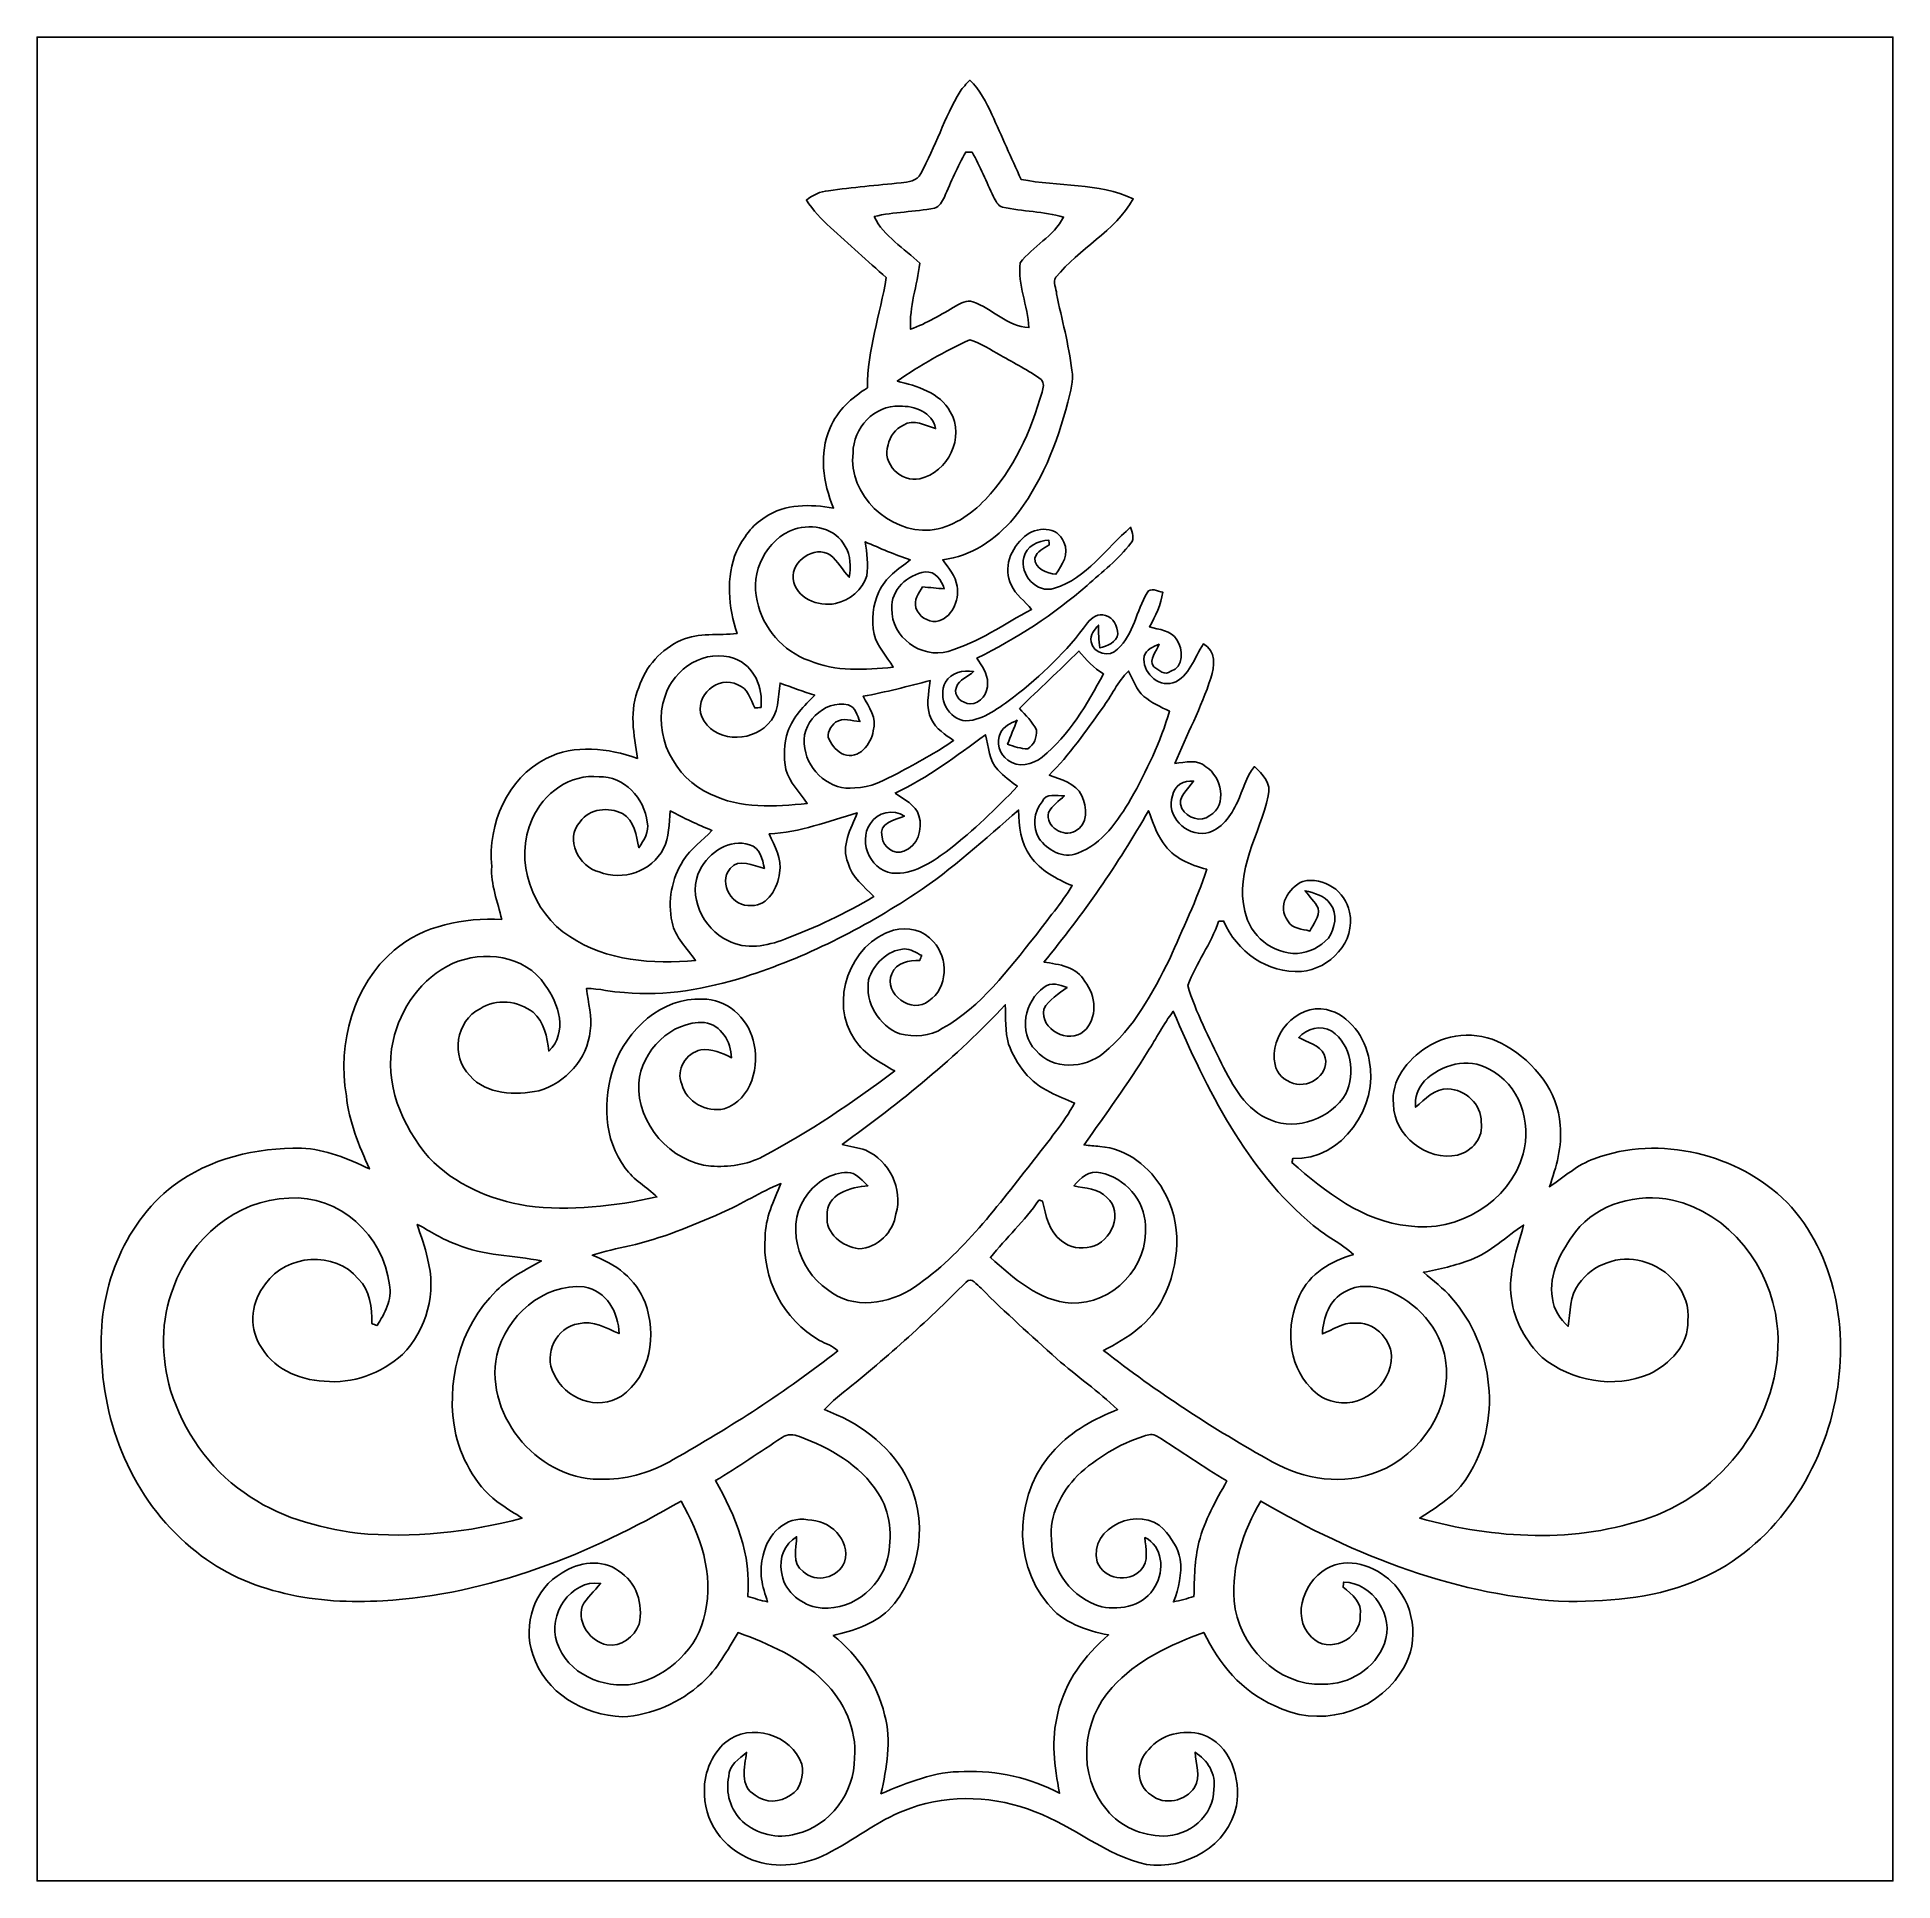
# Model space of a CAD drawing. Header units: centimetres. Extents: x -16.8 to 16.8, y -16.7 to 16.7.
import ezdxf

# ---------------------------------------------------------------- set-up
doc = ezdxf.new("R2010")
doc.units = ezdxf.units.CM
doc.header["$MEASUREMENT"] = 0
doc.layers.add('Layer 1', color=7, linetype='Continuous')

msp = doc.modelspace()

# ---------------------------------------------------------------- linework, layer by layer
at = {"layer": 'Layer 1', "color": 7}
for points, knots in [([(-16.77458, 16.66875), (-16.77458, 16.66875), (16.77458, 16.66875), (16.77458, 16.66875), (16.77458, 16.66875), (16.77458, 16.66875), (16.77458, -16.66875), (16.77458, -16.66875), (16.77458, -16.66875), (16.77458, -16.66875), (-16.77458, -16.66875), (-16.77458, -16.66875), (-16.77458, -16.66875), (-16.77458, -16.66875), (-16.77458, 16.66875), (-16.77458, 16.66875), (-16.77458, 16.66875), (-16.77458, 16.66875), (-16.77458, 16.66875), (-16.77458, 16.66875)], [0, 0, 0, 0, 0.16666667, 0.16666667, 0.16666667, 0.16666667, 0.33333333, 0.33333333, 0.33333333, 0.33333333, 0.5, 0.5, 0.5, 0.5, 0.66666667, 0.66666667, 0.66666667, 0.66666667, 1, 1, 1, 1]), ([(-0.09031, 15.68521), (-0.37148, 15.21319), (-0.53375, 14.68155), (-0.80081, 14.20319), (-0.80081, 14.20319), (-0.85619, 14.05996), (-1.03046, 14.05255), (-1.15676, 14.03456), (-1.15676, 14.03456), (-1.5935, 13.99117), (-2.03165, 13.95412), (-2.46592, 13.89027), (-2.46592, 13.89027), (-2.61761, 13.88322), (-2.75167, 13.81301), (-2.86703, 13.72059), (-2.86703, 13.72059), (-2.74532, 13.53785), (-2.59856, 13.37451), (-2.43452, 13.22881), (-2.43452, 13.22881), (-2.09691, 12.92684), (-1.76424, 12.61921), (-1.42416, 12.31971), (-1.42416, 12.31971), (-1.52859, 11.65472), (-1.77024, 11.00808), (-1.76424, 10.32827), (-1.76424, 10.32827), (-2.04435, 10.14695), (-2.3114, 9.91976), (-2.4384, 9.60155), (-2.4384, 9.60155), (-2.64336, 9.13941), (-2.56752, 8.60707), (-2.37631, 8.15305), (-2.37631, 8.15305), (-2.79153, 8.2229), (-3.25438, 8.23666), (-3.61315, 7.98583), (-3.61315, 7.98583), (-3.85163, 7.84825), (-4.01179, 7.614), (-4.12926, 7.37094), (-4.12926, 7.37094), (-4.33105, 6.90174), (-4.27531, 6.35988), (-4.11903, 5.88469), (-4.11903, 5.88469), (-4.45664, 5.848), (-4.80871, 5.90197), (-5.12974, 5.76545), (-5.12974, 5.76545), (-5.48887, 5.60282), (-5.77815, 5.28955), (-5.89703, 4.91137), (-5.89703, 4.91137), (-6.07378, 4.5025), (-5.98876, 4.05059), (-5.92102, 3.62797), (-5.92102, 3.62797), (-6.44948, 3.81176), (-7.05908, 3.89149), (-7.57308, 3.62268), (-7.57308, 3.62268), (-8.27405, 3.26637), (-8.63071, 2.43769), (-8.55557, 1.67499), (-8.55557, 1.67499), (-8.57885, 1.34056), (-8.44479, 1.03364), (-8.37565, 0.71438), (-8.37565, 0.71438), (-9.05933, 0.75071), (-9.78359, 0.61172), (-10.31804, 0.15804), (-10.31804, 0.15804), (-11.06699, -0.46919), (-11.34463, -1.53), (-11.18376, -2.47121), (-11.18376, -2.47121), (-11.13966, -2.93864), (-10.9541, -3.37256), (-10.76607, -3.79659), (-10.76607, -3.79659), (-11.15307, -3.60751), (-11.56018, -3.44205), (-11.99621, -3.42018), (-11.99621, -3.42018), (-12.81218, -3.40889), (-13.65321, -3.60398), (-14.31502, -4.09963), (-14.31502, -4.09963), (-15.23753, -4.81471), (-15.68379, -6.03356), (-15.60901, -7.17973), (-15.60901, -7.17973), (-15.57196, -8.52629), (-14.96907, -9.88483), (-13.89486, -10.72021), (-13.89486, -10.72021), (-12.95682, -11.47304), (-11.69529, -11.678), (-10.52548, -11.60251), (-10.52548, -11.60251), (-8.6046, -11.49385), (-6.77863, -10.76325), (-5.13398, -9.80052), (-5.13398, -9.80052), (-4.78896, -10.40483), (-4.53108, -11.12238), (-4.69759, -11.82335), (-4.69759, -11.82335), (-4.81859, -12.45729), (-5.35764, -12.96705), (-5.97817, -13.10746), (-5.97817, -13.10746), (-6.53979, -13.20518), (-7.1942, -12.92225), (-7.37905, -12.35357), (-7.37905, -12.35357), (-7.55156, -11.86498), (-7.12999, -11.21622), (-6.58954, -11.28959), (-6.58954, -11.28959), (-6.69325, -11.43282), (-6.84248, -11.54465), (-6.92009, -11.70552), (-6.92009, -11.70552), (-7.01111, -12.01314), (-6.77439, -12.33946), (-6.47277, -12.4012), (-6.47277, -12.4012), (-6.22476, -12.44741), (-5.97394, -12.2555), (-5.89245, -12.02655), (-5.89245, -12.02655), (-5.80672, -11.67059), (-5.94536, -11.25784), (-6.26357, -11.06276), (-6.26357, -11.06276), (-6.5592, -10.84227), (-6.99029, -10.89978), (-7.28133, -11.10086), (-7.28133, -11.10086), (-7.78581, -11.37567), (-8.00559, -12.04313), (-7.81015, -12.57476), (-7.81015, -12.57476), (-7.60624, -13.26515), (-6.88446, -13.68143), (-6.19266, -13.70083), (-6.19266, -13.70083), (-5.66349, -13.67402), (-5.1495, -13.44718), (-4.75897, -13.09123), (-4.75897, -13.09123), (-4.47322, -12.84217), (-4.29789, -12.49856), (-4.10316, -12.1793), (-4.10316, -12.1793), (-3.54118, -12.38215), (-2.97815, -12.63262), (-2.55023, -13.06266), (-2.55023, -13.06266), (-2.18793, -13.42037), (-1.95086, -13.92837), (-1.99778, -14.44519), (-1.99778, -14.44519), (-1.99037, -15.06714), (-2.43946, -15.68097), (-3.05294, -15.81679), (-3.05294, -15.81679), (-3.38949, -15.92157), (-3.76308, -15.82314), (-4.02449, -15.59525), (-4.02449, -15.59525), (-4.24039, -15.38852), (-4.33352, -15.07208), (-4.27143, -14.77857), (-4.27143, -14.77857), (-4.26261, -14.58066), (-4.08623, -14.46001), (-3.94758, -14.34571), (-3.94758, -14.34571), (-3.9878, -14.60782), (-4.08093, -14.96272), (-3.79236, -15.11653), (-3.79236, -15.11653), (-3.6135, -15.26575), (-3.33834, -15.25552), (-3.15666, -15.11759), (-3.15666, -15.11759), (-2.96192, -15.01422), (-2.91077, -14.75916), (-2.95063, -14.55843), (-2.95063, -14.55843), (-3.13302, -14.02433), (-3.88408, -13.79961), (-4.32647, -14.15874), (-4.32647, -14.15874), (-4.59387, -14.39263), (-4.73886, -14.76128), (-4.70747, -15.11582), (-4.70747, -15.11582), (-4.70606, -15.66968), (-4.27884, -16.17063), (-3.75497, -16.31774), (-3.75497, -16.31774), (-3.31082, -16.45532), (-2.81693, -16.3643), (-2.41688, -16.13852), (-2.41688, -16.13852), (-1.93358, -15.88664), (-1.50389, -15.52681), (-0.98108, -15.35289), (-0.98108, -15.35289), (-0.25929, -15.09113), (0.55668, -15.13805), (1.26612, -15.41851), (1.26612, -15.41851), (1.9685, -15.67427), (2.54, -16.21367), (3.2826, -16.3703), (3.2826, -16.3703), (3.98039, -16.48037), (4.77061, -16.02952), (4.90608, -15.3095), (4.90608, -15.3095), (4.98969, -14.81737), (4.80413, -14.19578), (4.28625, -14.02221), (4.28625, -14.02221), (3.94758, -13.92202), (3.5493, -14.01516), (3.32105, -14.29314), (3.32105, -14.29314), (3.08539, -14.50305), (3.08151, -14.95213), (3.36903, -15.11653), (3.36903, -15.11653), (3.60221, -15.31338), (3.99062, -15.22448), (4.14796, -14.97753), (4.14796, -14.97753), (4.27179, -14.78174), (4.17089, -14.55385), (4.15854, -14.34289), (4.15854, -14.34289), (4.38221, -14.48117), (4.54589, -14.738), (4.49686, -15.00964), (4.49686, -15.00964), (4.50744, -15.48836), (4.03754, -15.86512), (3.58069, -15.85948), (3.58069, -15.85948), (3.20216, -15.85031), (2.80705, -15.69332), (2.56857, -15.38852), (2.56857, -15.38852), (2.02001, -14.77363), (2.10961, -13.75833), (2.66171, -13.17449), (2.66171, -13.17449), (3.09774, -12.6806), (3.70875, -12.39873), (4.31624, -12.17648), (4.31624, -12.17648), (4.59176, -12.73422), (5.00309, -13.24857), (5.59047, -13.49657), (5.59047, -13.49657), (6.35071, -13.91038), (7.40304, -13.64862), (7.86765, -12.91555), (7.86765, -12.91555), (8.2109, -12.44635), (8.15904, -11.74327), (7.76887, -11.31605), (7.76887, -11.31605), (7.48136, -11.01937), (7.01604, -10.80206), (6.61317, -10.98656), (6.61317, -10.98656), (6.1528, -11.17917), (5.87057, -11.86991), (6.26181, -12.25938), (6.26181, -12.25938), (6.56272, -12.58217), (7.17268, -12.3003), (7.1434, -11.87097), (7.1434, -11.87097), (7.18714, -11.63743), (6.99488, -11.48468), (6.83648, -11.35944), (6.83648, -11.35944), (6.83895, -11.33581), (6.84354, -11.28889), (6.84601, -11.26561), (6.84601, -11.26561), (7.37552, -11.27725), (7.77099, -11.88579), (7.58119, -12.37791), (7.58119, -12.37791), (7.42068, -12.82524), (6.94549, -13.12651), (6.47382, -13.11063), (6.47382, -13.11063), (5.64339, -13.15473), (4.93712, -12.40226), (4.86375, -11.60604), (4.86375, -11.60604), (4.82141, -10.96998), (5.02532, -10.34344), (5.34564, -9.80052), (5.34564, -9.80052), (7.0418, -10.79571), (8.9341, -11.53619), (10.91777, -11.61979), (10.91777, -11.61979), (11.72175, -11.60851), (12.55007, -11.54783), (13.29196, -11.20987), (13.29196, -11.20987), (14.59442, -10.64084), (15.46648, -9.34014), (15.73601, -7.97207), (15.73601, -7.97207), (15.98471, -6.73735), (15.74518, -5.34035), (14.86076, -4.40055), (14.86076, -4.40055), (13.97247, -3.51861), (12.55642, -3.17324), (11.37567, -3.61174), (11.37567, -3.61174), (11.06946, -3.71722), (10.83169, -3.94441), (10.56569, -4.11903), (10.56569, -4.11903), (10.68634, -3.76061), (10.80523, -3.38808), (10.75761, -3.00461), (10.75761, -3.00461), (10.72444, -2.39607), (10.29617, -1.87149), (9.78711, -1.57374), (9.78711, -1.57374), (9.35249, -1.30457), (8.76582, -1.31304), (8.34214, -1.60232), (8.34214, -1.60232), (8.00417, -1.82104), (7.69091, -2.20028), (7.74524, -2.62749), (7.74524, -2.62749), (7.75053, -3.18841), (8.35554, -3.66995), (8.90482, -3.54436), (8.90482, -3.54436), (9.16411, -3.4865), (9.38142, -3.21804), (9.33238, -2.94711), (9.33238, -2.94711), (9.34297, -2.62784), (9.03817, -2.35797), (8.7316, -2.34774), (8.7316, -2.34774), (8.48219, -2.34456), (8.31779, -2.53471), (8.14458, -2.68076), (8.14458, -2.68076), (8.12624, -2.50578), (8.19009, -2.33609), (8.30792, -2.20521), (8.30792, -2.20521), (8.60072, -1.90571), (9.09496, -1.77377), (9.47314, -1.99108), (9.47314, -1.99108), (10.02453, -2.25601), (10.24855, -2.95522), (10.08909, -3.52319), (10.08909, -3.52319), (9.85485, -4.39385), (8.89741, -4.95512), (8.0204, -4.82529), (8.0204, -4.82529), (7.19243, -4.74345), (6.51051, -4.2097), (5.90973, -3.67841), (5.90973, -3.67841), (5.91397, -3.66078), (5.92208, -3.6255), (5.92631, -3.60786), (5.92631, -3.60786), (6.82413, -3.64031), (7.48277, -2.66524), (7.30814, -1.83197), (7.30814, -1.83197), (7.23829, -1.41676), (6.95642, -1.01635), (6.53239, -0.91158), (6.53239, -0.91158), (5.99475, -0.81068), (5.48428, -1.38324), (5.60705, -1.90782), (5.60705, -1.90782), (5.6321, -2.07821), (5.78238, -2.20063), (5.93937, -2.24966), (5.93937, -2.24966), (6.23887, -2.34738), (6.6294, -2.05423), (6.49499, -1.72649), (6.49499, -1.72649), (6.41138, -1.54658), (6.18666, -1.50989), (6.03321, -1.42028), (6.03321, -1.42028), (6.17784, -1.25236), (6.43326, -1.18886), (6.63187, -1.30351), (6.63187, -1.30351), (6.98394, -1.55116), (7.06296, -2.06551), (6.88552, -2.44016), (6.88552, -2.44016), (6.61106, -2.8829), (6.01486, -3.11115), (5.52168, -2.90971), (5.52168, -2.90971), (5.07788, -2.73756), (4.84082, -2.28988), (4.63691, -1.88842), (4.63691, -1.88842), (4.41889, -1.42593), (4.16983, -0.96802), (4.02731, -0.4766), (4.02731, -0.4766), (4.17654, -0.07691), (4.44817, 0.27093), (4.58258, 0.68051), (4.58258, 0.68051), (4.60551, 0.68263), (4.65102, 0.68686), (4.67395, 0.68897), (4.67395, 0.68897), (4.90502, 0.13935), (5.47299, -0.26882), (6.08118, -0.22613), (6.08118, -0.22613), (6.5913, -0.18239), (7.07461, 0.31644), (6.95007, 0.84914), (6.95007, 0.84914), (6.88975, 1.2259), (6.47876, 1.49296), (6.10976, 1.40406), (6.10976, 1.40406), (5.84835, 1.29681), (5.62963, 0.9398), (5.83918, 0.68721), (5.83918, 0.68721), (5.91467, 0.53763), (6.10059, 0.54822), (6.23429, 0.50412), (6.23429, 0.50412), (6.29602, 0.63747), (6.41809, 0.75777), (6.38669, 0.91899), (6.38669, 0.91899), (6.32284, 1.03576), (6.22653, 1.12959), (6.14751, 1.23543), (6.14751, 1.23543), (6.31366, 1.18957), (6.50205, 1.15041), (6.60435, 0.9966), (6.60435, 0.9966), (6.74264, 0.81668), (6.68972, 0.55421), (6.57049, 0.37818), (6.57049, 0.37818), (6.42796, 0.22013), (6.22088, 0.11889), (6.00922, 0.09807), (6.00922, 0.09807), (5.56507, 0.08961), (5.14315, 0.42228), (5.0613, 0.86289), (5.0613, 0.86289), (4.87292, 1.59667), (5.33153, 2.25919), (5.48111, 2.94746), (5.48111, 2.94746), (5.54531, 3.17041), (5.38092, 3.34504), (5.23205, 3.48051), (5.23205, 3.48051), (5.074, 3.296), (5.02991, 3.05082), (4.92584, 2.83739), (4.92584, 2.83739), (4.80871, 2.59327), (4.64044, 2.3368), (4.3561, 2.27577), (4.3561, 2.27577), (3.99344, 2.21686), (3.62585, 2.58833), (3.75003, 2.95063), (3.75003, 2.95063), (3.78143, 3.1302), (3.95605, 3.23638), (4.13103, 3.21663), (4.13103, 3.21663), (4.03578, 3.06317), (3.82305, 2.93335), (3.91971, 2.72168), (3.91971, 2.72168), (4.01532, 2.55693), (4.26438, 2.45639), (4.42701, 2.59292), (4.42701, 2.59292), (4.7498, 2.78095), (4.63938, 3.30094), (4.35575, 3.4738), (4.35575, 3.4738), (4.19806, 3.62303), (3.98357, 3.55212), (3.79377, 3.53695), (3.79377, 3.53695), (4.00861, 4.0513), (4.27002, 4.54695), (4.44465, 5.07788), (4.44465, 5.07788), (4.52085, 5.28638), (4.53566, 5.57742), (4.30918, 5.6956), (4.30918, 5.6956), (4.14338, 5.44971), (4.06118, 5.10293), (3.75638, 4.99075), (3.75638, 4.99075), (3.47486, 4.91631), (3.19617, 5.19642), (3.24026, 5.47264), (3.24026, 5.47264), (3.27096, 5.59823), (3.4036, 5.64621), (3.51014, 5.6896), (3.51014, 5.6896), (3.46357, 5.56225), (3.31435, 5.42114), (3.41242, 5.2832), (3.41242, 5.2832), (3.50273, 5.22852), (3.6135, 5.11281), (3.72216, 5.20241), (3.72216, 5.20241), (3.95817, 5.26803), (3.94864, 5.61552), (3.82693, 5.76933), (3.82693, 5.76933), (3.73133, 5.95277), (3.50485, 5.95101), (3.33481, 6.0071), (3.33481, 6.0071), (3.44664, 6.20219), (3.54154, 6.40891), (3.5754, 6.63363), (3.5754, 6.63363), (3.48474, 6.64245), (3.35033, 6.73135), (3.29248, 6.62234), (3.29248, 6.62234), (3.09739, 6.29285), (3.04976, 5.87269), (2.75908, 5.60211), (2.75908, 5.60211), (2.61902, 5.44054), (2.31281, 5.5245), (2.27965, 5.73546), (2.27965, 5.73546), (2.25284, 5.86423), (2.34421, 5.94995), (2.41229, 6.0385), (2.41229, 6.0385), (2.41441, 5.90056), (2.41688, 5.76227), (2.43946, 5.62575), (2.43946, 5.62575), (2.56222, 5.66244), (2.74779, 5.71994), (2.76154, 5.87657), (2.76154, 5.87657), (2.75872, 6.01592), (2.68429, 6.17608), (2.53718, 6.2103), (2.53718, 6.2103), (2.413, 6.25863), (2.28776, 6.17502), (2.21368, 6.07977), (2.21368, 6.07977), (1.84538, 5.56048), (1.37195, 5.12727), (0.87736, 4.73146), (0.87736, 4.73146), (0.6163, 4.55189), (0.3496, 4.32012), (0.01693, 4.30389), (0.01693, 4.30389), (-0.30021, 4.32012), (-0.50447, 4.73569), (-0.35172, 5.00698), (-0.35172, 5.00698), (-0.25329, 5.18195), (-0.02963, 5.22746), (0.15487, 5.19606), (0.15487, 5.19606), (0.05609, 5.09976), (-0.11042, 5.05883), (-0.15558, 4.91772), (-0.15558, 4.91772), (-0.2226, 4.74663), (-0.0508, 4.62668), (0.09172, 4.61116), (0.09172, 4.61116), (0.28046, 4.61116), (0.42298, 4.81048), (0.40675, 4.98969), (0.40675, 4.98969), (0.41346, 5.16537), (0.29633, 5.29731), (0.21661, 5.44019), (0.21661, 5.44019), (0.93169, 5.79155), (1.60443, 6.23076), (2.20592, 6.75428), (2.20592, 6.75428), (2.4825, 6.99452), (2.76966, 7.22877), (2.9972, 7.51805), (2.9972, 7.51805), (3.07446, 7.6013), (3.01801, 7.71384), (2.99332, 7.80591), (2.99332, 7.80591), (2.54917, 7.42421), (2.20098, 6.88799), (1.6189, 6.70278), (1.6189, 6.70278), (1.29187, 6.59871), (0.9846, 6.95078), (1.06116, 7.26228), (1.06116, 7.26228), (1.10278, 7.46337), (1.3275, 7.56038), (1.51412, 7.57343), (1.51412, 7.57343), (1.51659, 7.55191), (1.52118, 7.50852), (1.52329, 7.48665), (1.52329, 7.48665), (1.42169, 7.42774), (1.29963, 7.37023), (1.25977, 7.25029), (1.25977, 7.25029), (1.26436, 7.05379), (1.47814, 6.97265), (1.64324, 6.95642), (1.64324, 6.95642), (1.74625, 7.12505), (1.90041, 7.32543), (1.78435, 7.53392), (1.78435, 7.53392), (1.6831, 7.83484), (1.28094, 7.82179), (1.07527, 7.63905), (1.07527, 7.63905), (0.83185, 7.43797), (0.67733, 7.05979), (0.83432, 6.76346), (0.83432, 6.76346), (0.91264, 6.58283), (1.08656, 6.47347), (1.20333, 6.32001), (1.20333, 6.32001), (0.70697, 6.05578), (0.23883, 5.72241), (-0.30551, 5.56225), (-0.30551, 5.56225), (-0.78916, 5.42114), (-1.33914, 5.82366), (-1.32009, 6.33236), (-1.32009, 6.33236), (-1.34902, 6.6742), (-1.03576, 6.94831), (-0.72108, 6.99911), (-0.72108, 6.99911), (-0.53728, 7.01534), (-0.41945, 6.84989), (-0.37677, 6.69219), (-0.37677, 6.69219), (-0.50624, 6.70278), (-0.63712, 6.71689), (-0.76623, 6.72818), (-0.76623, 6.72818), (-0.8382, 6.61423), (-0.93345, 6.49464), (-0.88618, 6.34647), (-0.88618, 6.34647), (-0.83855, 6.19654), (-0.67628, 6.096), (-0.52246, 6.10094), (-0.52246, 6.10094), (-0.24201, 6.15315), (-0.09737, 6.47876), (-0.14393, 6.74017), (-0.14393, 6.74017), (-0.16616, 6.92679), (-0.30445, 7.0679), (-0.40076, 7.2203), (-0.40076, 7.2203), (0.11254, 7.27498), (0.55492, 7.5886), (0.88265, 7.97207), (0.88265, 7.97207), (1.37548, 8.57885), (1.66405, 9.32039), (1.85879, 10.07004), (1.85879, 10.07004), (1.90606, 10.25807), (1.96533, 10.45034), (1.93322, 10.64683), (1.93322, 10.64683), (1.8729, 11.11285), (1.7526, 11.56794), (1.65347, 12.02655), (1.65347, 12.02655), (1.65664, 12.11792), (1.57586, 12.23927), (1.64324, 12.32676), (1.64324, 12.32676), (2.05952, 12.84534), (2.70898, 13.15297), (3.04306, 13.74246), (3.04306, 13.74246), (2.41088, 14.04267), (1.68628, 13.96012), (1.01459, 14.09629), (1.01459, 14.09629), (0.83679, 14.48611), (0.66252, 14.87734), (0.48719, 15.26822), (0.48719, 15.26822), (0.38065, 15.48941), (0.2727, 15.71872), (0.08925, 15.8877), (0.08925, 15.8877), (0.02611, 15.82314), (-0.04022, 15.76105), (-0.09031, 15.68521)], [0, 0, 0, 0, 0.00520833, 0.00520833, 0.00520833, 0.00520833, 0.01041667, 0.01041667, 0.01041667, 0.01041667, 0.015625, 0.015625, 0.015625, 0.015625, 0.02083333, 0.02083333, 0.02083333, 0.02083333, 0.02604167, 0.02604167, 0.02604167, 0.02604167, 0.03125, 0.03125, 0.03125, 0.03125, 0.03645833, 0.03645833, 0.03645833, 0.03645833, 0.04166667, 0.04166667, 0.04166667, 0.04166667, 0.046875, 0.046875, 0.046875, 0.046875, 0.05208333, 0.05208333, 0.05208333, 0.05208333, 0.05729167, 0.05729167, 0.05729167, 0.05729167, 0.0625, 0.0625, 0.0625, 0.0625, 0.06770833, 0.06770833, 0.06770833, 0.06770833, 0.07291667, 0.07291667, 0.07291667, 0.07291667, 0.078125, 0.078125, 0.078125, 0.078125, 0.08333333, 0.08333333, 0.08333333, 0.08333333, 0.08854167, 0.08854167, 0.08854167, 0.08854167, 0.09375, 0.09375, 0.09375, 0.09375, 0.09895833, 0.09895833, 0.09895833, 0.09895833, 0.10416667, 0.10416667, 0.10416667, 0.10416667, 0.109375, 0.109375, 0.109375, 0.109375, 0.11458333, 0.11458333, 0.11458333, 0.11458333, 0.11979167, 0.11979167, 0.11979167, 0.11979167, 0.125, 0.125, 0.125, 0.125, 0.13020833, 0.13020833, 0.13020833, 0.13020833, 0.13541667, 0.13541667, 0.13541667, 0.13541667, 0.140625, 0.140625, 0.140625, 0.140625, 0.14583333, 0.14583333, 0.14583333, 0.14583333, 0.15104167, 0.15104167, 0.15104167, 0.15104167, 0.15625, 0.15625, 0.15625, 0.15625, 0.16145833, 0.16145833, 0.16145833, 0.16145833, 0.16666667, 0.16666667, 0.16666667, 0.16666667, 0.171875, 0.171875, 0.171875, 0.171875, 0.17708333, 0.17708333, 0.17708333, 0.17708333, 0.18229167, 0.18229167, 0.18229167, 0.18229167, 0.1875, 0.1875, 0.1875, 0.1875, 0.19270833, 0.19270833, 0.19270833, 0.19270833, 0.19791667, 0.19791667, 0.19791667, 0.19791667, 0.203125, 0.203125, 0.203125, 0.203125, 0.20833333, 0.20833333, 0.20833333, 0.20833333, 0.21354167, 0.21354167, 0.21354167, 0.21354167, 0.21875, 0.21875, 0.21875, 0.21875, 0.22395833, 0.22395833, 0.22395833, 0.22395833, 0.22916667, 0.22916667, 0.22916667, 0.22916667, 0.234375, 0.234375, 0.234375, 0.234375, 0.23958333, 0.23958333, 0.23958333, 0.23958333, 0.24479167, 0.24479167, 0.24479167, 0.24479167, 0.25, 0.25, 0.25, 0.25, 0.25520833, 0.25520833, 0.25520833, 0.25520833, 0.26041667, 0.26041667, 0.26041667, 0.26041667, 0.265625, 0.265625, 0.265625, 0.265625, 0.27083333, 0.27083333, 0.27083333, 0.27083333, 0.27604167, 0.27604167, 0.27604167, 0.27604167, 0.28125, 0.28125, 0.28125, 0.28125, 0.28645833, 0.28645833, 0.28645833, 0.28645833, 0.29166667, 0.29166667, 0.29166667, 0.29166667, 0.296875, 0.296875, 0.296875, 0.296875, 0.30208333, 0.30208333, 0.30208333, 0.30208333, 0.30729167, 0.30729167, 0.30729167, 0.30729167, 0.3125, 0.3125, 0.3125, 0.3125, 0.31770833, 0.31770833, 0.31770833, 0.31770833, 0.32291667, 0.32291667, 0.32291667, 0.32291667, 0.328125, 0.328125, 0.328125, 0.328125, 0.33333333, 0.33333333, 0.33333333, 0.33333333, 0.33854167, 0.33854167, 0.33854167, 0.33854167, 0.34375, 0.34375, 0.34375, 0.34375, 0.34895833, 0.34895833, 0.34895833, 0.34895833, 0.35416667, 0.35416667, 0.35416667, 0.35416667, 0.359375, 0.359375, 0.359375, 0.359375, 0.36458333, 0.36458333, 0.36458333, 0.36458333, 0.36979167, 0.36979167, 0.36979167, 0.36979167, 0.375, 0.375, 0.375, 0.375, 0.38020833, 0.38020833, 0.38020833, 0.38020833, 0.38541667, 0.38541667, 0.38541667, 0.38541667, 0.390625, 0.390625, 0.390625, 0.390625, 0.39583333, 0.39583333, 0.39583333, 0.39583333, 0.40104167, 0.40104167, 0.40104167, 0.40104167, 0.40625, 0.40625, 0.40625, 0.40625, 0.41145833, 0.41145833, 0.41145833, 0.41145833, 0.41666667, 0.41666667, 0.41666667, 0.41666667, 0.421875, 0.421875, 0.421875, 0.421875, 0.42708333, 0.42708333, 0.42708333, 0.42708333, 0.43229167, 0.43229167, 0.43229167, 0.43229167, 0.4375, 0.4375, 0.4375, 0.4375, 0.44270833, 0.44270833, 0.44270833, 0.44270833, 0.44791667, 0.44791667, 0.44791667, 0.44791667, 0.453125, 0.453125, 0.453125, 0.453125, 0.45833333, 0.45833333, 0.45833333, 0.45833333, 0.46354167, 0.46354167, 0.46354167, 0.46354167, 0.46875, 0.46875, 0.46875, 0.46875, 0.47395833, 0.47395833, 0.47395833, 0.47395833, 0.47916667, 0.47916667, 0.47916667, 0.47916667, 0.484375, 0.484375, 0.484375, 0.484375, 0.48958333, 0.48958333, 0.48958333, 0.48958333, 0.49479167, 0.49479167, 0.49479167, 0.49479167, 0.5, 0.5, 0.5, 0.5, 0.50520833, 0.50520833, 0.50520833, 0.50520833, 0.51041667, 0.51041667, 0.51041667, 0.51041667, 0.515625, 0.515625, 0.515625, 0.515625, 0.52083333, 0.52083333, 0.52083333, 0.52083333, 0.52604167, 0.52604167, 0.52604167, 0.52604167, 0.53125, 0.53125, 0.53125, 0.53125, 0.53645833, 0.53645833, 0.53645833, 0.53645833, 0.54166667, 0.54166667, 0.54166667, 0.54166667, 0.546875, 0.546875, 0.546875, 0.546875, 0.55208333, 0.55208333, 0.55208333, 0.55208333, 0.55729167, 0.55729167, 0.55729167, 0.55729167, 0.5625, 0.5625, 0.5625, 0.5625, 0.56770833, 0.56770833, 0.56770833, 0.56770833, 0.57291667, 0.57291667, 0.57291667, 0.57291667, 0.578125, 0.578125, 0.578125, 0.578125, 0.58333333, 0.58333333, 0.58333333, 0.58333333, 0.58854167, 0.58854167, 0.58854167, 0.58854167, 0.59375, 0.59375, 0.59375, 0.59375, 0.59895833, 0.59895833, 0.59895833, 0.59895833, 0.60416667, 0.60416667, 0.60416667, 0.60416667, 0.609375, 0.609375, 0.609375, 0.609375, 0.61458333, 0.61458333, 0.61458333, 0.61458333, 0.61979167, 0.61979167, 0.61979167, 0.61979167, 0.625, 0.625, 0.625, 0.625, 0.63020833, 0.63020833, 0.63020833, 0.63020833, 0.63541667, 0.63541667, 0.63541667, 0.63541667, 0.640625, 0.640625, 0.640625, 0.640625, 0.64583333, 0.64583333, 0.64583333, 0.64583333, 0.65104167, 0.65104167, 0.65104167, 0.65104167, 0.65625, 0.65625, 0.65625, 0.65625, 0.66145833, 0.66145833, 0.66145833, 0.66145833, 0.66666667, 0.66666667, 0.66666667, 0.66666667, 0.671875, 0.671875, 0.671875, 0.671875, 0.67708333, 0.67708333, 0.67708333, 0.67708333, 0.68229167, 0.68229167, 0.68229167, 0.68229167, 0.6875, 0.6875, 0.6875, 0.6875, 0.69270833, 0.69270833, 0.69270833, 0.69270833, 0.69791667, 0.69791667, 0.69791667, 0.69791667, 0.703125, 0.703125, 0.703125, 0.703125, 0.70833333, 0.70833333, 0.70833333, 0.70833333, 0.71354167, 0.71354167, 0.71354167, 0.71354167, 0.71875, 0.71875, 0.71875, 0.71875, 0.72395833, 0.72395833, 0.72395833, 0.72395833, 0.72916667, 0.72916667, 0.72916667, 0.72916667, 0.734375, 0.734375, 0.734375, 0.734375, 0.73958333, 0.73958333, 0.73958333, 0.73958333, 0.74479167, 0.74479167, 0.74479167, 0.74479167, 0.75, 0.75, 0.75, 0.75, 0.75520833, 0.75520833, 0.75520833, 0.75520833, 0.76041667, 0.76041667, 0.76041667, 0.76041667, 0.765625, 0.765625, 0.765625, 0.765625, 0.77083333, 0.77083333, 0.77083333, 0.77083333, 0.77604167, 0.77604167, 0.77604167, 0.77604167, 0.78125, 0.78125, 0.78125, 0.78125, 0.78645833, 0.78645833, 0.78645833, 0.78645833, 0.79166667, 0.79166667, 0.79166667, 0.79166667, 0.796875, 0.796875, 0.796875, 0.796875, 0.80208333, 0.80208333, 0.80208333, 0.80208333, 0.80729167, 0.80729167, 0.80729167, 0.80729167, 0.8125, 0.8125, 0.8125, 0.8125, 0.81770833, 0.81770833, 0.81770833, 0.81770833, 0.82291667, 0.82291667, 0.82291667, 0.82291667, 0.828125, 0.828125, 0.828125, 0.828125, 0.83333333, 0.83333333, 0.83333333, 0.83333333, 0.83854167, 0.83854167, 0.83854167, 0.83854167, 0.84375, 0.84375, 0.84375, 0.84375, 0.84895833, 0.84895833, 0.84895833, 0.84895833, 0.85416667, 0.85416667, 0.85416667, 0.85416667, 0.859375, 0.859375, 0.859375, 0.859375, 0.86458333, 0.86458333, 0.86458333, 0.86458333, 0.86979167, 0.86979167, 0.86979167, 0.86979167, 0.875, 0.875, 0.875, 0.875, 0.88020833, 0.88020833, 0.88020833, 0.88020833, 0.88541667, 0.88541667, 0.88541667, 0.88541667, 0.890625, 0.890625, 0.890625, 0.890625, 0.89583333, 0.89583333, 0.89583333, 0.89583333, 0.90104167, 0.90104167, 0.90104167, 0.90104167, 0.90625, 0.90625, 0.90625, 0.90625, 0.91145833, 0.91145833, 0.91145833, 0.91145833, 0.91666667, 0.91666667, 0.91666667, 0.91666667, 0.921875, 0.921875, 0.921875, 0.921875, 0.92708333, 0.92708333, 0.92708333, 0.92708333, 0.93229167, 0.93229167, 0.93229167, 0.93229167, 0.9375, 0.9375, 0.9375, 0.9375, 0.94270833, 0.94270833, 0.94270833, 0.94270833, 0.94791667, 0.94791667, 0.94791667, 0.94791667, 0.953125, 0.953125, 0.953125, 0.953125, 0.95833333, 0.95833333, 0.95833333, 0.95833333, 0.96354167, 0.96354167, 0.96354167, 0.96354167, 0.96875, 0.96875, 0.96875, 0.96875, 0.97395833, 0.97395833, 0.97395833, 0.97395833, 0.97916667, 0.97916667, 0.97916667, 0.97916667, 0.984375, 0.984375, 0.984375, 0.984375, 0.98958333, 0.98958333, 0.98958333, 0.98958333, 1, 1, 1, 1]), ([(0.0127, 14.58842), (0.04163, 14.58842), (0.09948, 14.58842), (0.12876, 14.58842), (0.12876, 14.58842), (0.27622, 14.32913), (0.387, 14.05184), (0.51541, 13.78303), (0.51541, 13.78303), (0.55562, 13.71247), (0.58879, 13.61687), (0.67733, 13.59535), (0.67733, 13.59535), (1.0414, 13.51562), (1.41993, 13.51492), (1.78082, 13.41508), (1.78082, 13.41508), (1.60373, 13.06442), (1.22767, 12.88803), (0.99624, 12.58641), (0.99624, 12.58641), (0.94756, 12.19306), (1.13771, 11.811), (1.15605, 11.41659), (1.15605, 11.41659), (0.76623, 11.42894), (0.49459, 11.76373), (0.14217, 11.88226), (0.14217, 11.88226), (0.02858, 11.9186), (-0.07056, 11.85933), (-0.16263, 11.80747), (-0.16263, 11.80747), (-0.42898, 11.65401), (-0.69321, 11.49209), (-0.98319, 11.38661), (-0.98319, 11.38661), (-1.01141, 11.79089), (-0.86325, 12.18177), (-0.81774, 12.5797), (-0.81774, 12.5797), (-1.09396, 12.85487), (-1.47108, 13.06089), (-1.64148, 13.42461), (-1.64148, 13.42461), (-1.28376, 13.51033), (-0.91193, 13.50574), (-0.55174, 13.57595), (-0.55174, 13.57595), (-0.45791, 13.60099), (-0.41275, 13.69801), (-0.37253, 13.77738), (-0.37253, 13.77738), (-0.25224, 14.05149), (-0.13441, 14.32701), (0.0127, 14.58842)], [0, 0, 0, 0, 0.06666667, 0.06666667, 0.06666667, 0.06666667, 0.13333333, 0.13333333, 0.13333333, 0.13333333, 0.2, 0.2, 0.2, 0.2, 0.26666667, 0.26666667, 0.26666667, 0.26666667, 0.33333333, 0.33333333, 0.33333333, 0.33333333, 0.4, 0.4, 0.4, 0.4, 0.46666667, 0.46666667, 0.46666667, 0.46666667, 0.53333333, 0.53333333, 0.53333333, 0.53333333, 0.6, 0.6, 0.6, 0.6, 0.66666667, 0.66666667, 0.66666667, 0.66666667, 0.73333333, 0.73333333, 0.73333333, 0.73333333, 0.8, 0.8, 0.8, 0.8, 0.86666667, 0.86666667, 0.86666667, 0.86666667, 1, 1, 1, 1]), ([(-1.2252, 10.44892), (-0.81245, 10.73679), (-0.36936, 10.98691), (0.08749, 11.19646), (0.08749, 11.19646), (0.28928, 11.13684), (0.4639, 11.01478), (0.64664, 10.91389), (0.64664, 10.91389), (0.89218, 10.77242), (1.14864, 10.64613), (1.37654, 10.47574), (1.37654, 10.47574), (1.44357, 10.41788), (1.40935, 10.32475), (1.39382, 10.25172), (1.39382, 10.25172), (1.19168, 9.54511), (0.88159, 8.84696), (0.37042, 8.30827), (0.37042, 8.30827), (0.09984, 8.03628), (-0.23601, 7.79145), (-0.63006, 7.75617), (-0.63006, 7.75617), (-1.37654, 7.69973), (-2.11102, 8.39223), (-2.02459, 9.15352), (-2.02459, 9.15352), (-2.02212, 9.59344), (-1.63759, 10.02347), (-1.18181, 9.99419), (-1.18181, 9.99419), (-0.91652, 10.00725), (-0.58491, 9.88201), (-0.53234, 9.59132), (-0.53234, 9.59132), (-0.71649, 9.64247), (-0.92992, 9.77159), (-1.11301, 9.65165), (-1.11301, 9.65165), (-1.26012, 9.58885), (-1.35643, 9.4488), (-1.3903, 9.29569), (-1.3903, 9.29569), (-1.50989, 8.96338), (-1.15041, 8.60319), (-0.81739, 8.68362), (-0.81739, 8.68362), (-0.3108, 8.79157), (0.01094, 9.43681), (-0.26529, 9.89471), (-0.26529, 9.89471), (-0.45579, 10.24326), (-0.86713, 10.35791), (-1.2252, 10.44892)], [0, 0, 0, 0, 0.06666667, 0.06666667, 0.06666667, 0.06666667, 0.13333333, 0.13333333, 0.13333333, 0.13333333, 0.2, 0.2, 0.2, 0.2, 0.26666667, 0.26666667, 0.26666667, 0.26666667, 0.33333333, 0.33333333, 0.33333333, 0.33333333, 0.4, 0.4, 0.4, 0.4, 0.46666667, 0.46666667, 0.46666667, 0.46666667, 0.53333333, 0.53333333, 0.53333333, 0.53333333, 0.6, 0.6, 0.6, 0.6, 0.66666667, 0.66666667, 0.66666667, 0.66666667, 0.73333333, 0.73333333, 0.73333333, 0.73333333, 0.8, 0.8, 0.8, 0.8, 0.86666667, 0.86666667, 0.86666667, 0.86666667, 1, 1, 1, 1]), ([(-3.08257, 7.77416), (-2.76013, 7.87329), (-2.32586, 7.78969), (-2.16923, 7.46125), (-2.16923, 7.46125), (-2.05775, 7.29544), (-2.0701, 7.09048), (-2.09127, 6.90139), (-2.09127, 6.90139), (-2.21051, 7.03086), (-2.29835, 7.18855), (-2.43134, 7.30462), (-2.43134, 7.30462), (-2.72768, 7.48418), (-3.13619, 7.20302), (-3.10903, 6.87352), (-3.10903, 6.87352), (-3.05823, 6.52145), (-2.65606, 6.3627), (-2.33962, 6.42691), (-2.33962, 6.42691), (-2.08774, 6.48829), (-1.84926, 6.67209), (-1.77659, 6.92785), (-1.77659, 6.92785), (-1.74308, 7.13211), (-1.77341, 7.34025), (-1.80411, 7.54309), (-1.80411, 7.54309), (-1.53564, 7.42668), (-1.26683, 7.30956), (-0.98954, 7.21536), (-0.98954, 7.21536), (-1.20544, 7.05026), (-1.44533, 6.90069), (-1.55504, 6.63681), (-1.55504, 6.63681), (-1.67217, 6.40292), (-1.69157, 6.12704), (-1.6443, 5.87269), (-1.6443, 5.87269), (-1.59209, 5.64339), (-1.41111, 5.47688), (-1.29822, 5.27685), (-1.29822, 5.27685), (-1.80552, 5.22464), (-2.33892, 5.19218), (-2.81975, 5.39538), (-2.81975, 5.39538), (-3.28577, 5.56577), (-3.66113, 5.98311), (-3.75567, 6.47312), (-3.75567, 6.47312), (-3.89396, 6.98853), (-3.58951, 7.59425), (-3.08257, 7.77416)], [0, 0, 0, 0, 0.06666667, 0.06666667, 0.06666667, 0.06666667, 0.13333333, 0.13333333, 0.13333333, 0.13333333, 0.2, 0.2, 0.2, 0.2, 0.26666667, 0.26666667, 0.26666667, 0.26666667, 0.33333333, 0.33333333, 0.33333333, 0.33333333, 0.4, 0.4, 0.4, 0.4, 0.46666667, 0.46666667, 0.46666667, 0.46666667, 0.53333333, 0.53333333, 0.53333333, 0.53333333, 0.6, 0.6, 0.6, 0.6, 0.66666667, 0.66666667, 0.66666667, 0.66666667, 0.73333333, 0.73333333, 0.73333333, 0.73333333, 0.8, 0.8, 0.8, 0.8, 0.86666667, 0.86666667, 0.86666667, 0.86666667, 1, 1, 1, 1]), ([(-5.42255, 4.74945), (-5.26697, 5.25568), (-4.68524, 5.62469), (-4.16595, 5.43137), (-4.16595, 5.43137), (-3.80824, 5.3019), (-3.64913, 4.90467), (-3.68759, 4.54766), (-3.68759, 4.54766), (-3.72569, 4.54519), (-3.76343, 4.54237), (-3.80118, 4.5399), (-3.80118, 4.5399), (-3.87632, 4.69583), (-3.92183, 4.89797), (-4.10739, 4.95864), (-4.10739, 4.95864), (-4.45876, 5.14385), (-4.90608, 4.74945), (-4.75827, 4.37938), (-4.75827, 4.37938), (-4.55648, 3.91936), (-3.88973, 3.90701), (-3.5687, 4.23933), (-3.5687, 4.23933), (-3.35809, 4.42842), (-3.38173, 4.73428), (-3.34186, 4.98969), (-3.34186, 4.98969), (-3.13584, 4.90784), (-2.92594, 4.83764), (-2.71498, 4.77026), (-2.71498, 4.77026), (-2.90901, 4.57835), (-3.10691, 4.37868), (-3.20111, 4.11551), (-3.20111, 4.11551), (-3.27942, 3.89643), (-3.27448, 3.65407), (-3.24168, 3.42688), (-3.24168, 3.42688), (-3.16794, 3.19193), (-2.98873, 3.01308), (-2.85256, 2.8127), (-2.85256, 2.8127), (-3.4357, 2.75061), (-4.064, 2.71145), (-4.6034, 2.98274), (-4.6034, 2.98274), (-5.25004, 3.26743), (-5.66738, 4.06576), (-5.42255, 4.74945)], [0, 0, 0, 0, 0.07142857, 0.07142857, 0.07142857, 0.07142857, 0.14285714, 0.14285714, 0.14285714, 0.14285714, 0.21428571, 0.21428571, 0.21428571, 0.21428571, 0.28571429, 0.28571429, 0.28571429, 0.28571429, 0.35714286, 0.35714286, 0.35714286, 0.35714286, 0.42857143, 0.42857143, 0.42857143, 0.42857143, 0.5, 0.5, 0.5, 0.5, 0.57142857, 0.57142857, 0.57142857, 0.57142857, 0.64285714, 0.64285714, 0.64285714, 0.64285714, 0.71428571, 0.71428571, 0.71428571, 0.71428571, 0.78571429, 0.78571429, 0.78571429, 0.78571429, 0.85714286, 0.85714286, 0.85714286, 0.85714286, 1, 1, 1, 1]), ([(0.98637, 4.52967), (1.33914, 4.88033), (1.70568, 5.21723), (2.05846, 5.56789), (2.05846, 5.56789), (2.18969, 5.41267), (2.32833, 5.26097), (2.50402, 5.15444), (2.50402, 5.15444), (2.20486, 4.60657), (1.88877, 4.04601), (1.39524, 3.64878), (1.39524, 3.64878), (1.22484, 3.51896), (0.95462, 3.44523), (0.77646, 3.59728), (0.77646, 3.59728), (0.62336, 3.70205), (0.5521, 3.9183), (0.64064, 4.08658), (0.64064, 4.08658), (0.69532, 4.21005), (0.82903, 4.26014), (0.94192, 4.31553), (0.94192, 4.31553), (0.889, 4.16983), (0.82127, 4.02978), (0.77082, 3.88267), (0.77082, 3.88267), (0.88794, 3.83822), (1.00859, 3.80506), (1.13559, 3.79906), (1.13559, 3.79906), (1.24566, 3.87244), (1.30598, 4.00756), (1.28976, 4.14091), (1.28976, 4.14091), (1.22167, 4.29331), (1.09432, 4.4069), (0.98637, 4.52967)], [0, 0, 0, 0, 0.09090909, 0.09090909, 0.09090909, 0.09090909, 0.18181818, 0.18181818, 0.18181818, 0.18181818, 0.27272727, 0.27272727, 0.27272727, 0.27272727, 0.36363636, 0.36363636, 0.36363636, 0.36363636, 0.45454545, 0.45454545, 0.45454545, 0.45454545, 0.54545455, 0.54545455, 0.54545455, 0.54545455, 0.63636364, 0.63636364, 0.63636364, 0.63636364, 0.72727273, 0.72727273, 0.72727273, 0.72727273, 0.81818182, 0.81818182, 0.81818182, 0.81818182, 1, 1, 1, 1]), ([(-1.84397, 4.74945), (-1.43369, 4.82424), (-1.03046, 4.93042), (-0.62724, 5.03449), (-0.62724, 5.03449), (-0.65687, 4.80236), (-0.71684, 4.55471), (-0.60466, 4.33317), (-0.60466, 4.33317), (-0.53023, 4.15608), (-0.35348, 4.06047), (-0.20743, 3.95005), (-0.20743, 3.95005), (-0.52529, 3.72604), (-0.86924, 3.54471), (-1.21109, 3.36127), (-1.21109, 3.36127), (-1.45768, 3.23638), (-1.71097, 3.09527), (-1.99461, 3.09245), (-1.99461, 3.09245), (-2.42147, 3.03601), (-2.83704, 3.3909), (-2.89454, 3.80753), (-2.89454, 3.80753), (-3.00073, 4.24639), (-2.54741, 4.69477), (-2.10926, 4.59387), (-2.10926, 4.59387), (-1.97838, 4.55189), (-1.94769, 4.40267), (-1.89936, 4.29154), (-1.89936, 4.29154), (-2.04435, 4.30495), (-2.20627, 4.37515), (-2.33998, 4.28131), (-2.33998, 4.28131), (-2.42394, 4.20793), (-2.51566, 4.08305), (-2.45604, 3.96734), (-2.45604, 3.96734), (-2.39854, 3.85586), (-2.31246, 3.74262), (-2.19146, 3.69711), (-2.19146, 3.69711), (-1.9177, 3.60398), (-1.6958, 3.88373), (-1.65806, 4.12538), (-1.65806, 4.12538), (-1.58221, 4.35892), (-1.73673, 4.5593), (-1.84397, 4.74945)], [0, 0, 0, 0, 0.07142857, 0.07142857, 0.07142857, 0.07142857, 0.14285714, 0.14285714, 0.14285714, 0.14285714, 0.21428571, 0.21428571, 0.21428571, 0.21428571, 0.28571429, 0.28571429, 0.28571429, 0.28571429, 0.35714286, 0.35714286, 0.35714286, 0.35714286, 0.42857143, 0.42857143, 0.42857143, 0.42857143, 0.5, 0.5, 0.5, 0.5, 0.57142857, 0.57142857, 0.57142857, 0.57142857, 0.64285714, 0.64285714, 0.64285714, 0.64285714, 0.71428571, 0.71428571, 0.71428571, 0.71428571, 0.78571429, 0.78571429, 0.78571429, 0.78571429, 0.85714286, 0.85714286, 0.85714286, 0.85714286, 1, 1, 1, 1]), ([(2.48285, 4.53496), (2.64619, 4.75439), (2.75731, 5.01438), (2.95734, 5.20488), (2.95734, 5.20488), (3.042, 5.05001), (3.09986, 4.87186), (3.23039, 4.74733), (3.23039, 4.74733), (3.37326, 4.63797), (3.53589, 4.55507), (3.69923, 4.48028), (3.69923, 4.48028), (3.53448, 3.92571), (3.28189, 3.39866), (2.99932, 2.89489), (2.99932, 2.89489), (2.76684, 2.49978), (2.48638, 2.0828), (2.03906, 1.91276), (2.03906, 1.91276), (1.76459, 1.80657), (1.49296, 1.96427), (1.33562, 2.18193), (1.33562, 2.18193), (1.21391, 2.38266), (1.24248, 2.66136), (1.39382, 2.83951), (1.39382, 2.83951), (1.45909, 3.01554), (1.65559, 2.94146), (1.79776, 2.9524), (1.79776, 2.9524), (1.69933, 2.85574), (1.57233, 2.77883), (1.51236, 2.64936), (1.51236, 2.64936), (1.44604, 2.3943), (1.778, 2.19146), (1.99072, 2.31246), (1.99072, 2.31246), (2.22356, 2.42041), (2.21791, 2.75519), (2.10926, 2.95275), (2.10926, 2.95275), (1.99919, 3.18347), (1.73955, 3.24379), (1.52224, 3.32599), (1.52224, 3.32599), (1.88912, 3.68935), (2.18334, 4.11656), (2.48285, 4.53496)], [0, 0, 0, 0, 0.07142857, 0.07142857, 0.07142857, 0.07142857, 0.14285714, 0.14285714, 0.14285714, 0.14285714, 0.21428571, 0.21428571, 0.21428571, 0.21428571, 0.28571429, 0.28571429, 0.28571429, 0.28571429, 0.35714286, 0.35714286, 0.35714286, 0.35714286, 0.42857143, 0.42857143, 0.42857143, 0.42857143, 0.5, 0.5, 0.5, 0.5, 0.57142857, 0.57142857, 0.57142857, 0.57142857, 0.64285714, 0.64285714, 0.64285714, 0.64285714, 0.71428571, 0.71428571, 0.71428571, 0.71428571, 0.78571429, 0.78571429, 0.78571429, 0.78571429, 0.85714286, 0.85714286, 0.85714286, 0.85714286, 1, 1, 1, 1]), ([(-1.264, 2.99896), (-0.6731, 3.27307), (-0.15452, 3.67171), (0.3683, 4.05412), (0.3683, 4.05412), (0.42933, 3.84175), (0.42757, 3.58316), (0.59584, 3.41842), (0.59584, 3.41842), (0.69744, 3.30235), (0.82444, 3.21345), (0.94791, 3.12244), (0.94791, 3.12244), (0.55986, 2.71674), (0.15381, 2.32657), (-0.28681, 1.97838), (-0.28681, 1.97838), (-0.56797, 1.77271), (-0.87912, 1.55293), (-1.24248, 1.5494), (-1.24248, 1.5494), (-1.67605, 1.53776), (-1.95721, 2.10538), (-1.70886, 2.45004), (-1.70886, 2.45004), (-1.58821, 2.65606), (-1.29152, 2.71533), (-1.09432, 2.58551), (-1.09432, 2.58551), (-1.25166, 2.51813), (-1.57868, 2.46309), (-1.4986, 2.20451), (-1.4986, 2.20451), (-1.48661, 2.02424), (-1.27776, 1.87889), (-1.10631, 1.94945), (-1.10631, 1.94945), (-0.85478, 2.03271), (-0.76094, 2.35268), (-0.8322, 2.58868), (-0.8322, 2.58868), (-0.89288, 2.79329), (-1.10596, 2.8829), (-1.264, 2.99896)], [0, 0, 0, 0, 0.08333333, 0.08333333, 0.08333333, 0.08333333, 0.16666667, 0.16666667, 0.16666667, 0.16666667, 0.25, 0.25, 0.25, 0.25, 0.33333333, 0.33333333, 0.33333333, 0.33333333, 0.41666667, 0.41666667, 0.41666667, 0.41666667, 0.5, 0.5, 0.5, 0.5, 0.58333333, 0.58333333, 0.58333333, 0.58333333, 0.66666667, 0.66666667, 0.66666667, 0.66666667, 0.75, 0.75, 0.75, 0.75, 0.83333333, 0.83333333, 0.83333333, 0.83333333, 1, 1, 1, 1]), ([(-7.82461, 2.53048), (-7.62635, 2.99367), (-7.13387, 3.35492), (-6.61564, 3.29636), (-6.61564, 3.29636), (-6.16656, 3.31011), (-5.79049, 2.90407), (-5.7471, 2.47297), (-5.7471, 2.47297), (-5.69877, 2.29729), (-5.80496, 2.14701), (-5.89633, 2.01119), (-5.89633, 2.01119), (-5.94219, 2.2285), (-5.975, 2.50896), (-6.19019, 2.62961), (-6.19019, 2.62961), (-6.44172, 2.75484), (-6.78921, 2.72486), (-6.95925, 2.47968), (-6.95925, 2.47968), (-7.24323, 2.16782), (-6.97971, 1.66688), (-6.61282, 1.57409), (-6.61282, 1.57409), (-6.19584, 1.403), (-5.65538, 1.58397), (-5.45359, 1.99566), (-5.45359, 1.99566), (-5.33435, 2.20063), (-5.35975, 2.45004), (-5.32941, 2.67653), (-5.32941, 2.67653), (-5.08176, 2.55164), (-4.83482, 2.42535), (-4.57518, 2.32622), (-4.57518, 2.32622), (-4.73851, 2.13501), (-4.96817, 2.00237), (-5.0927, 1.77871), (-5.0927, 1.77871), (-5.30437, 1.4545), (-5.37739, 1.04281), (-5.29625, 0.66463), (-5.29625, 0.66463), (-5.23981, 0.39194), (-5.02567, 0.19438), (-4.87151, -0.02611), (-4.87151, -0.02611), (-5.64444, -0.10231), (-6.48053, -0.03281), (-7.14622, 0.40428), (-7.14622, 0.40428), (-7.82108, 0.83891), (-8.16822, 1.78364), (-7.82461, 2.53048)], [0, 0, 0, 0, 0.06666667, 0.06666667, 0.06666667, 0.06666667, 0.13333333, 0.13333333, 0.13333333, 0.13333333, 0.2, 0.2, 0.2, 0.2, 0.26666667, 0.26666667, 0.26666667, 0.26666667, 0.33333333, 0.33333333, 0.33333333, 0.33333333, 0.4, 0.4, 0.4, 0.4, 0.46666667, 0.46666667, 0.46666667, 0.46666667, 0.53333333, 0.53333333, 0.53333333, 0.53333333, 0.6, 0.6, 0.6, 0.6, 0.66666667, 0.66666667, 0.66666667, 0.66666667, 0.73333333, 0.73333333, 0.73333333, 0.73333333, 0.8, 0.8, 0.8, 0.8, 0.86666667, 0.86666667, 0.86666667, 0.86666667, 1, 1, 1, 1]), ([(-0.89853, 1.18075), (-0.22825, 1.62243), (0.36089, 2.16994), (0.96732, 2.69169), (0.96732, 2.69169), (0.97367, 2.40242), (1.00789, 2.09374), (1.18463, 1.8542), (1.18463, 1.8542), (1.36596, 1.59491), (1.65382, 1.44674), (1.93781, 1.3268), (1.93781, 1.3268), (1.74449, 1.00471), (1.49437, 0.72108), (1.27176, 0.41981), (1.27176, 0.41981), (0.78211, -0.1972), (0.29351, -0.85901), (-0.40499, -1.25342), (-0.40499, -1.25342), (-0.63183, -1.39876), (-0.92146, -1.41852), (-1.17793, -1.35396), (-1.17793, -1.35396), (-1.55928, -1.20438), (-1.8101, -0.78564), (-1.74202, -0.37712), (-1.74202, -0.37712), (-1.65312, -0.0949), (-1.40864, 0.15804), (-1.10102, 0.18098), (-1.10102, 0.18098), (-0.9846, 0.18062), (-0.88194, 0.11571), (-0.78281, 0.06174), (-0.78281, 0.06174), (-0.79093, 0.04022), (-0.80716, -0.00282), (-0.81527, -0.02434), (-0.81527, -0.02434), (-1.00683, -0.02258), (-1.24742, -0.06068), (-1.3208, -0.26741), (-1.3208, -0.26741), (-1.48978, -0.63006), (-0.95003, -1.01036), (-0.65334, -0.75671), (-0.65334, -0.75671), (-0.30727, -0.53058), (-0.29316, 0.02399), (-0.57185, 0.30974), (-0.57185, 0.30974), (-0.73343, 0.52846), (-1.0414, 0.58279), (-1.29293, 0.52105), (-1.29293, 0.52105), (-2.08245, 0.28857), (-2.46874, -0.78775), (-1.99002, -1.46191), (-1.99002, -1.46191), (-1.81998, -1.72579), (-1.53388, -1.87078), (-1.27071, -2.02353), (-1.27071, -2.02353), (-2.02777, -2.59503), (-2.81658, -3.13055), (-3.6576, -3.57152), (-3.6576, -3.57152), (-3.943, -3.72181), (-4.27355, -3.76696), (-4.59281, -3.74509), (-4.59281, -3.74509), (-5.32236, -3.67912), (-5.93337, -2.97674), (-5.8995, -2.24473), (-5.8995, -2.24473), (-5.84553, -1.657), (-5.31671, -1.11901), (-4.71064, -1.14794), (-4.71064, -1.14794), (-4.40337, -1.19204), (-4.23086, -1.49648), (-4.22063, -1.784), (-4.22063, -1.784), (-4.39314, -1.7018), (-4.57941, -1.61678), (-4.77626, -1.64394), (-4.77626, -1.64394), (-5.04296, -1.69933), (-5.23099, -2.00131), (-5.12022, -2.26201), (-5.12022, -2.26201), (-5.03449, -2.58763), (-4.67184, -2.78447), (-4.35187, -2.70722), (-4.35187, -2.70722), (-3.85445, -2.54529), (-3.69993, -1.91946), (-3.83081, -1.46473), (-3.83081, -1.46473), (-3.93312, -1.05692), (-4.31588, -0.71614), (-4.74627, -0.72672), (-4.74627, -0.72672), (-5.48852, -0.68756), (-6.11117, -1.28023), (-6.35071, -1.94345), (-6.35071, -1.94345), (-6.55285, -2.54388), (-6.53697, -3.25967), (-6.14151, -3.77966), (-6.14151, -3.77966), (-5.99193, -3.99662), (-5.7531, -4.1215), (-5.56824, -4.30318), (-5.56824, -4.30318), (-6.33836, -4.46758), (-7.13493, -4.56494), (-7.92057, -4.46405), (-7.92057, -4.46405), (-8.5785, -4.35363), (-9.22726, -4.08164), (-9.69151, -3.58881), (-9.69151, -3.58881), (-10.17764, -3.01978), (-10.51348, -2.23838), (-10.33815, -1.48343), (-10.33815, -1.48343), (-10.21045, -0.89253), (-9.82451, -0.34078), (-9.26747, -0.08431), (-9.26747, -0.08431), (-8.70938, 0.16651), (-7.94879, 0.07161), (-7.59389, -0.46778), (-7.59389, -0.46778), (-7.34095, -0.80292), (-7.1755, -1.33209), (-7.52369, -1.66405), (-7.52369, -1.66405), (-7.55509, -1.41252), (-7.6013, -1.13806), (-7.80803, -0.96414), (-7.80803, -0.96414), (-8.07191, -0.75106), (-8.47972, -0.71261), (-8.76618, -0.89994), (-8.76618, -0.89994), (-9.20644, -1.1116), (-9.29816, -1.77236), (-8.95279, -2.10855), (-8.95279, -2.10855), (-8.64941, -2.46168), (-8.12659, -2.46098), (-7.70396, -2.38513), (-7.70396, -2.38513), (-7.22418, -2.24014), (-6.82449, -1.8094), (-6.77721, -1.3014), (-6.77721, -1.3014), (-6.73065, -1.04316), (-6.81355, -0.78987), (-6.84565, -0.53622), (-6.84565, -0.53622), (-6.61353, -0.5267), (-6.38739, -0.60396), (-6.15491, -0.60572), (-6.15491, -0.60572), (-5.41726, -0.67839), (-4.67889, -0.54151), (-3.97722, -0.32138), (-3.97722, -0.32138), (-2.88537, 0.02646), (-1.85244, 0.54822), (-0.89853, 1.18075)], [0, 0, 0, 0, 0.02222222, 0.02222222, 0.02222222, 0.02222222, 0.04444444, 0.04444444, 0.04444444, 0.04444444, 0.06666667, 0.06666667, 0.06666667, 0.06666667, 0.08888889, 0.08888889, 0.08888889, 0.08888889, 0.11111111, 0.11111111, 0.11111111, 0.11111111, 0.13333333, 0.13333333, 0.13333333, 0.13333333, 0.15555556, 0.15555556, 0.15555556, 0.15555556, 0.17777778, 0.17777778, 0.17777778, 0.17777778, 0.2, 0.2, 0.2, 0.2, 0.22222222, 0.22222222, 0.22222222, 0.22222222, 0.24444444, 0.24444444, 0.24444444, 0.24444444, 0.26666667, 0.26666667, 0.26666667, 0.26666667, 0.28888889, 0.28888889, 0.28888889, 0.28888889, 0.31111111, 0.31111111, 0.31111111, 0.31111111, 0.33333333, 0.33333333, 0.33333333, 0.33333333, 0.35555556, 0.35555556, 0.35555556, 0.35555556, 0.37777778, 0.37777778, 0.37777778, 0.37777778, 0.4, 0.4, 0.4, 0.4, 0.42222222, 0.42222222, 0.42222222, 0.42222222, 0.44444444, 0.44444444, 0.44444444, 0.44444444, 0.46666667, 0.46666667, 0.46666667, 0.46666667, 0.48888889, 0.48888889, 0.48888889, 0.48888889, 0.51111111, 0.51111111, 0.51111111, 0.51111111, 0.53333333, 0.53333333, 0.53333333, 0.53333333, 0.55555556, 0.55555556, 0.55555556, 0.55555556, 0.57777778, 0.57777778, 0.57777778, 0.57777778, 0.6, 0.6, 0.6, 0.6, 0.62222222, 0.62222222, 0.62222222, 0.62222222, 0.64444444, 0.64444444, 0.64444444, 0.64444444, 0.66666667, 0.66666667, 0.66666667, 0.66666667, 0.68888889, 0.68888889, 0.68888889, 0.68888889, 0.71111111, 0.71111111, 0.71111111, 0.71111111, 0.73333333, 0.73333333, 0.73333333, 0.73333333, 0.75555556, 0.75555556, 0.75555556, 0.75555556, 0.77777778, 0.77777778, 0.77777778, 0.77777778, 0.8, 0.8, 0.8, 0.8, 0.82222222, 0.82222222, 0.82222222, 0.82222222, 0.84444444, 0.84444444, 0.84444444, 0.84444444, 0.86666667, 0.86666667, 0.86666667, 0.86666667, 0.88888889, 0.88888889, 0.88888889, 0.88888889, 0.91111111, 0.91111111, 0.91111111, 0.91111111, 0.93333333, 0.93333333, 0.93333333, 0.93333333, 0.95555556, 0.95555556, 0.95555556, 0.95555556, 1, 1, 1, 1]), ([(-3.53907, 2.26554), (-2.98697, 2.28706), (-2.47227, 2.49132), (-1.94839, 2.64125), (-1.94839, 2.64125), (-2.05775, 2.35514), (-2.25143, 2.04611), (-2.11455, 1.7332), (-2.11455, 1.7332), (-2.04576, 1.47249), (-1.8221, 1.31657), (-1.65065, 1.12748), (-1.65065, 1.12748), (-2.15971, 0.82091), (-2.70122, 0.57115), (-3.25579, 0.35983), (-3.25579, 0.35983), (-3.58211, 0.23248), (-3.9624, 0.16087), (-4.28837, 0.33267), (-4.28837, 0.33267), (-4.73287, 0.54398), (-5.03484, 1.15535), (-4.78966, 1.61572), (-4.78966, 1.61572), (-4.63338, 1.92158), (-4.24991, 2.18934), (-3.89643, 2.06587), (-3.89643, 2.06587), (-3.70346, 2.01401), (-3.66113, 1.80446), (-3.62761, 1.6383), (-3.62761, 1.6383), (-3.82658, 1.67781), (-4.08905, 1.83691), (-4.24498, 1.63442), (-4.24498, 1.63442), (-4.4771, 1.36737), (-4.19559, 0.92181), (-3.86151, 0.96802), (-3.86151, 0.96802), (-3.55776, 0.95779), (-3.3842, 1.29258), (-3.35104, 1.55575), (-3.35104, 1.55575), (-3.29741, 1.8101), (-3.44911, 2.03941), (-3.53907, 2.26554)], [0, 0, 0, 0, 0.07692308, 0.07692308, 0.07692308, 0.07692308, 0.15384615, 0.15384615, 0.15384615, 0.15384615, 0.23076923, 0.23076923, 0.23076923, 0.23076923, 0.30769231, 0.30769231, 0.30769231, 0.30769231, 0.38461538, 0.38461538, 0.38461538, 0.38461538, 0.46153846, 0.46153846, 0.46153846, 0.46153846, 0.53846154, 0.53846154, 0.53846154, 0.53846154, 0.61538462, 0.61538462, 0.61538462, 0.61538462, 0.69230769, 0.69230769, 0.69230769, 0.69230769, 0.76923077, 0.76923077, 0.76923077, 0.76923077, 0.84615385, 0.84615385, 0.84615385, 0.84615385, 1, 1, 1, 1]), ([(1.42593, -0.0568), (2.12796, 0.80363), (2.77107, 1.71309), (3.31682, 2.68111), (3.31682, 2.68111), (3.39831, 2.48497), (3.45087, 2.27189), (3.58493, 2.10185), (3.58493, 2.10185), (3.75673, 1.82633), (4.07176, 1.70533), (4.36951, 1.62137), (4.36951, 1.62137), (4.19135, 1.06504), (3.9303, 0.5401), (3.7024, 0.00353), (3.7024, 0.00353), (3.39055, -0.61242), (3.0547, -1.25554), (2.5086, -1.69686), (2.5086, -1.69686), (2.16147, -1.9872), (1.58715, -2.01542), (1.27776, -1.65029), (1.27776, -1.65029), (0.95744, -1.32503), (1.07738, -0.75988), (1.4284, -0.51047), (1.4284, -0.51047), (1.5554, -0.40393), (1.71097, -0.46884), (1.84538, -0.51329), (1.84538, -0.51329), (1.69228, -0.62971), (1.52259, -0.73166), (1.42416, -0.90488), (1.42416, -0.90488), (1.35326, -1.27494), (1.87819, -1.55011), (2.14983, -1.30387), (2.14983, -1.30387), (2.40418, -1.08021), (2.36996, -0.65511), (2.16711, -0.40711), (2.16711, -0.40711), (2.02212, -0.13829), (1.69757, -0.09666), (1.42593, -0.0568)], [0, 0, 0, 0, 0.07692308, 0.07692308, 0.07692308, 0.07692308, 0.15384615, 0.15384615, 0.15384615, 0.15384615, 0.23076923, 0.23076923, 0.23076923, 0.23076923, 0.30769231, 0.30769231, 0.30769231, 0.30769231, 0.38461538, 0.38461538, 0.38461538, 0.38461538, 0.46153846, 0.46153846, 0.46153846, 0.46153846, 0.53846154, 0.53846154, 0.53846154, 0.53846154, 0.61538462, 0.61538462, 0.61538462, 0.61538462, 0.69230769, 0.69230769, 0.69230769, 0.69230769, 0.76923077, 0.76923077, 0.76923077, 0.76923077, 0.84615385, 0.84615385, 0.84615385, 0.84615385, 1, 1, 1, 1]), ([(-2.22321, -3.35315), (-1.16734, -2.59997), (-0.15699, -1.77659), (0.72849, -0.82585), (0.72849, -0.82585), (0.74013, -1.06257), (0.72108, -1.30739), (0.78881, -1.53811), (0.78881, -1.53811), (0.91828, -1.90606), (1.18004, -2.24155), (1.53952, -2.40736), (1.53952, -2.40736), (1.68204, -2.4832), (1.83374, -2.54212), (1.98226, -2.60597), (1.98226, -2.60597), (1.78294, -2.9718), (1.50566, -3.28754), (1.25589, -3.61879), (1.25589, -3.61879), (0.60149, -4.44641), (-0.02963, -5.32765), (-0.91017, -5.93231), (-0.91017, -5.93231), (-1.36772, -6.24381), (-2.02953, -6.35176), (-2.48497, -5.97676), (-2.48497, -5.97676), (-3.03107, -5.6194), (-3.27801, -4.74909), (-2.82716, -4.22698), (-2.82716, -4.22698), (-2.64689, -4.00226), (-2.36326, -3.83575), (-2.06728, -3.86539), (-2.06728, -3.86539), (-1.93675, -3.89784), (-1.85138, -4.01355), (-1.75542, -4.09998), (-1.75542, -4.09998), (-2.0514, -4.12044), (-2.53083, -4.25274), (-2.48885, -4.63973), (-2.48885, -4.63973), (-2.5333, -4.96252), (-2.20698, -5.20382), (-1.92017, -5.23804), (-1.92017, -5.23804), (-1.5748, -5.22676), (-1.29752, -4.93854), (-1.24778, -4.60622), (-1.24778, -4.60622), (-1.11478, -4.15854), (-1.37231, -3.64349), (-1.79493, -3.45863), (-1.79493, -3.45863), (-1.93358, -3.40783), (-2.08139, -3.3909), (-2.22321, -3.35315)], [0, 0, 0, 0, 0.0625, 0.0625, 0.0625, 0.0625, 0.125, 0.125, 0.125, 0.125, 0.1875, 0.1875, 0.1875, 0.1875, 0.25, 0.25, 0.25, 0.25, 0.3125, 0.3125, 0.3125, 0.3125, 0.375, 0.375, 0.375, 0.375, 0.4375, 0.4375, 0.4375, 0.4375, 0.5, 0.5, 0.5, 0.5, 0.5625, 0.5625, 0.5625, 0.5625, 0.625, 0.625, 0.625, 0.625, 0.6875, 0.6875, 0.6875, 0.6875, 0.75, 0.75, 0.75, 0.75, 0.8125, 0.8125, 0.8125, 0.8125, 0.875, 0.875, 0.875, 0.875, 1, 1, 1, 1]), ([(3.30094, -1.67852), (3.45828, -1.43616), (3.58951, -1.17616), (3.76343, -0.94474), (3.76343, -0.94474), (4.37903, -2.36008), (5.08141, -3.81564), (6.29673, -4.81577), (6.29673, -4.81577), (6.52286, -5.01297), (6.80156, -5.13997), (7.02239, -5.34317), (7.02239, -5.34317), (6.6227, -5.45783), (6.22547, -5.69136), (6.04908, -6.08436), (6.04908, -6.08436), (5.79684, -6.61423), (5.82366, -7.32049), (6.25157, -7.7537), (6.25157, -7.7537), (6.34824, -7.86342), (6.471, -7.95196), (6.61529, -7.9883), (6.61529, -7.9883), (7.12294, -8.16328), (7.72583, -7.71596), (7.70819, -7.17903), (7.70819, -7.17903), (7.6962, -6.84177), (7.37588, -6.55532), (7.03827, -6.58354), (7.03827, -6.58354), (6.82343, -6.5726), (6.65021, -6.7056), (6.46042, -6.77827), (6.46042, -6.77827), (6.47488, -6.48617), (6.58742, -6.15879), (6.8647, -6.0198), (6.8647, -6.0198), (7.09189, -5.87234), (7.38223, -5.90797), (7.6267, -5.98876), (7.6267, -5.98876), (8.15869, -6.19584), (8.6046, -6.67702), (8.68609, -7.25417), (8.68609, -7.25417), (8.81521, -8.10189), (8.25182, -8.95844), (7.47113, -9.26783), (7.47113, -9.26783), (6.85236, -9.51936), (6.12352, -9.42058), (5.55343, -9.08932), (5.55343, -9.08932), (4.48698, -8.49701), (3.46216, -7.82779), (2.50155, -7.07602), (2.50155, -7.07602), (2.93652, -6.85941), (3.36585, -6.57754), (3.58493, -6.12704), (3.58493, -6.12704), (3.87914, -5.52768), (3.94018, -4.76568), (3.58316, -4.17865), (3.58316, -4.17865), (3.35104, -3.76308), (2.92523, -3.423), (2.4384, -3.3909), (2.4384, -3.3909), (2.3435, -3.37961), (2.2479, -3.37502), (2.15336, -3.36091), (2.15336, -3.36091), (2.54353, -2.80529), (2.94711, -2.25848), (3.30094, -1.67852)], [0, 0, 0, 0, 0.04761905, 0.04761905, 0.04761905, 0.04761905, 0.0952381, 0.0952381, 0.0952381, 0.0952381, 0.14285714, 0.14285714, 0.14285714, 0.14285714, 0.19047619, 0.19047619, 0.19047619, 0.19047619, 0.23809524, 0.23809524, 0.23809524, 0.23809524, 0.28571429, 0.28571429, 0.28571429, 0.28571429, 0.33333333, 0.33333333, 0.33333333, 0.33333333, 0.38095238, 0.38095238, 0.38095238, 0.38095238, 0.42857143, 0.42857143, 0.42857143, 0.42857143, 0.47619048, 0.47619048, 0.47619048, 0.47619048, 0.52380952, 0.52380952, 0.52380952, 0.52380952, 0.57142857, 0.57142857, 0.57142857, 0.57142857, 0.61904762, 0.61904762, 0.61904762, 0.61904762, 0.66666667, 0.66666667, 0.66666667, 0.66666667, 0.71428571, 0.71428571, 0.71428571, 0.71428571, 0.76190476, 0.76190476, 0.76190476, 0.76190476, 0.80952381, 0.80952381, 0.80952381, 0.80952381, 0.85714286, 0.85714286, 0.85714286, 0.85714286, 0.9047619, 0.9047619, 0.9047619, 0.9047619, 1, 1, 1, 1]), ([(1.96921, -4.10316), (2.09056, -3.96099), (2.23838, -3.80824), (2.4511, -3.86468), (2.4511, -3.86468), (2.88819, -3.95005), (3.25437, -4.36598), (3.26037, -4.81647), (3.26037, -4.81647), (3.33304, -5.55237), (2.6603, -6.25722), (1.92088, -6.22053), (1.92088, -6.22053), (1.33421, -6.19019), (0.87912, -5.76192), (0.45932, -5.39856), (0.45932, -5.39856), (0.73942, -5.04225), (1.08162, -4.7371), (1.33526, -4.35928), (1.33526, -4.35928), (1.35149, -4.36351), (1.38395, -4.37197), (1.40018, -4.37586), (1.40018, -4.37586), (1.45838, -4.63303), (1.51906, -4.93324), (1.7466, -5.09729), (1.7466, -5.09729), (1.88912, -5.22781), (2.09479, -5.24404), (2.27612, -5.20665), (2.27612, -5.20665), (2.6416, -5.11845), (2.87937, -4.58117), (2.56611, -4.31306), (2.56611, -4.31306), (2.41759, -4.14161), (2.17135, -4.14831), (1.96921, -4.10316)], [0, 0, 0, 0, 0.09090909, 0.09090909, 0.09090909, 0.09090909, 0.18181818, 0.18181818, 0.18181818, 0.18181818, 0.27272727, 0.27272727, 0.27272727, 0.27272727, 0.36363636, 0.36363636, 0.36363636, 0.36363636, 0.45454545, 0.45454545, 0.45454545, 0.45454545, 0.54545455, 0.54545455, 0.54545455, 0.54545455, 0.63636364, 0.63636364, 0.63636364, 0.63636364, 0.72727273, 0.72727273, 0.72727273, 0.72727273, 0.81818182, 0.81818182, 0.81818182, 0.81818182, 1, 1, 1, 1]), ([(-14.31114, -5.94042), (-13.99858, -5.06659), (-13.17766, -4.34622), (-12.22269, -4.32647), (-12.22269, -4.32647), (-11.32452, -4.24639), (-10.49937, -5.01262), (-10.40694, -5.88998), (-10.40694, -5.88998), (-10.34874, -6.15774), (-10.49126, -6.41138), (-10.62778, -6.62869), (-10.62778, -6.62869), (-10.65142, -6.61987), (-10.69904, -6.60188), (-10.72303, -6.59306), (-10.72303, -6.59306), (-10.72092, -6.3052), (-10.74949, -5.99405), (-10.96821, -5.78203), (-10.96821, -5.78203), (-11.38661, -5.2705), (-12.27773, -5.33329), (-12.64461, -5.87551), (-12.64461, -5.87551), (-12.89544, -6.17185), (-12.95894, -6.63011), (-12.75186, -6.96736), (-12.75186, -6.96736), (-12.53067, -7.38999), (-12.05054, -7.61612), (-11.58804, -7.63446), (-11.58804, -7.63446), (-11.07299, -7.68844), (-10.55299, -7.49194), (-10.17023, -7.15186), (-10.17023, -7.15186), (-9.7282, -6.70666), (-9.5504, -6.01874), (-9.71797, -5.41479), (-9.71797, -5.41479), (-9.75007, -5.20065), (-9.84568, -5.00521), (-9.90353, -4.79848), (-9.90353, -4.79848), (-9.6647, -4.91949), (-9.44316, -5.07612), (-9.18774, -5.16326), (-9.18774, -5.16326), (-8.70232, -5.36293), (-8.1661, -5.36011), (-7.65669, -5.45888), (-7.65669, -5.45888), (-7.93997, -5.61622), (-8.24054, -5.7591), (-8.46737, -5.99652), (-8.46737, -5.99652), (-9.15211, -6.65727), (-9.39694, -7.68667), (-9.2075, -8.60425), (-9.2075, -8.60425), (-9.07838, -9.09532), (-8.81168, -9.57404), (-8.38341, -9.86367), (-8.38341, -9.86367), (-8.26241, -9.95151), (-8.13153, -10.02453), (-8.007, -10.10814), (-8.007, -10.10814), (-8.97149, -10.37202), (-9.9882, -10.47256), (-10.98444, -10.3826), (-10.98444, -10.3826), (-11.70446, -10.27818), (-12.44106, -10.08839), (-13.03267, -9.64424), (-13.03267, -9.64424), (-13.67614, -9.21209), (-14.12275, -8.53052), (-14.3637, -7.80203), (-14.3637, -7.80203), (-14.52668, -7.19631), (-14.55067, -6.52886), (-14.31114, -5.94042)], [0, 0, 0, 0, 0.04545455, 0.04545455, 0.04545455, 0.04545455, 0.09090909, 0.09090909, 0.09090909, 0.09090909, 0.13636364, 0.13636364, 0.13636364, 0.13636364, 0.18181818, 0.18181818, 0.18181818, 0.18181818, 0.22727273, 0.22727273, 0.22727273, 0.22727273, 0.27272727, 0.27272727, 0.27272727, 0.27272727, 0.31818182, 0.31818182, 0.31818182, 0.31818182, 0.36363636, 0.36363636, 0.36363636, 0.36363636, 0.40909091, 0.40909091, 0.40909091, 0.40909091, 0.45454545, 0.45454545, 0.45454545, 0.45454545, 0.5, 0.5, 0.5, 0.5, 0.54545455, 0.54545455, 0.54545455, 0.54545455, 0.59090909, 0.59090909, 0.59090909, 0.59090909, 0.63636364, 0.63636364, 0.63636364, 0.63636364, 0.68181818, 0.68181818, 0.68181818, 0.68181818, 0.72727273, 0.72727273, 0.72727273, 0.72727273, 0.77272727, 0.77272727, 0.77272727, 0.77272727, 0.81818182, 0.81818182, 0.81818182, 0.81818182, 0.86363636, 0.86363636, 0.86363636, 0.86363636, 0.90909091, 0.90909091, 0.90909091, 0.90909091, 1, 1, 1, 1]), ([(-4.40408, -4.59246), (-4.03648, -4.43301), (-3.70205, -4.20688), (-3.32881, -4.06012), (-3.32881, -4.06012), (-3.45687, -4.37127), (-3.61103, -4.68383), (-3.61315, -5.02779), (-3.61315, -5.02779), (-3.67912, -5.76933), (-3.27766, -6.52709), (-2.63172, -6.89504), (-2.63172, -6.89504), (-2.5206, -6.95713), (-2.39078, -6.99241), (-2.30082, -7.08766), (-2.30082, -7.08766), (-3.23603, -7.82144), (-4.23898, -8.4649), (-5.27332, -9.04981), (-5.27332, -9.04981), (-5.64691, -9.26641), (-6.07201, -9.41317), (-6.50875, -9.40329), (-6.50875, -9.40329), (-7.66163, -9.47455), (-8.69103, -8.29769), (-8.46631, -7.16315), (-8.46631, -7.16315), (-8.2998, -6.46501), (-7.62388, -5.86211), (-6.88305, -5.92772), (-6.88305, -5.92772), (-6.4837, -5.99158), (-6.25934, -6.39798), (-6.25334, -6.77404), (-6.25334, -6.77404), (-6.48723, -6.67597), (-6.71795, -6.52286), (-6.98782, -6.59483), (-6.98782, -6.59483), (-7.38893, -6.65339), (-7.62811, -7.14551), (-7.43091, -7.49935), (-7.43091, -7.49935), (-7.24359, -7.9502), (-6.63116, -8.18444), (-6.21136, -7.90187), (-6.21136, -7.90187), (-5.68219, -7.53745), (-5.56789, -6.78321), (-5.7845, -6.21171), (-5.7845, -6.21171), (-5.94148, -5.78661), (-6.32425, -5.50545), (-6.73735, -5.35693), (-6.73735, -5.35693), (-6.51863, -5.28073), (-6.29003, -5.23875), (-6.06496, -5.18619), (-6.06496, -5.18619), (-5.48993, -5.05495), (-4.94312, -4.82812), (-4.40408, -4.59246)], [0, 0, 0, 0, 0.05882353, 0.05882353, 0.05882353, 0.05882353, 0.11764706, 0.11764706, 0.11764706, 0.11764706, 0.17647059, 0.17647059, 0.17647059, 0.17647059, 0.23529412, 0.23529412, 0.23529412, 0.23529412, 0.29411765, 0.29411765, 0.29411765, 0.29411765, 0.35294118, 0.35294118, 0.35294118, 0.35294118, 0.41176471, 0.41176471, 0.41176471, 0.41176471, 0.47058824, 0.47058824, 0.47058824, 0.47058824, 0.52941176, 0.52941176, 0.52941176, 0.52941176, 0.58823529, 0.58823529, 0.58823529, 0.58823529, 0.64705882, 0.64705882, 0.64705882, 0.64705882, 0.70588235, 0.70588235, 0.70588235, 0.70588235, 0.76470588, 0.76470588, 0.76470588, 0.76470588, 0.82352941, 0.82352941, 0.82352941, 0.82352941, 0.88235294, 0.88235294, 0.88235294, 0.88235294, 1, 1, 1, 1]), ([(11.03665, -4.93219), (11.44799, -4.41713), (12.15849, -4.22522), (12.78961, -4.35786), (12.78961, -4.35786), (13.82113, -4.59246), (14.56514, -5.56472), (14.67873, -6.59306), (14.67873, -6.59306), (14.85618, -8.10613), (13.79996, -9.60155), (12.3892, -10.0965), (12.3892, -10.0965), (11.05217, -10.57028), (9.57121, -10.48844), (8.22219, -10.10955), (8.22219, -10.10955), (8.5404, -9.90212), (8.87906, -9.69857), (9.08332, -9.3659), (9.08332, -9.3659), (9.71903, -8.38412), (9.56627, -6.99241), (8.79651, -6.12669), (8.79651, -6.12669), (8.6487, -5.94995), (8.45926, -5.81589), (8.28816, -5.66349), (8.28816, -5.66349), (8.57814, -5.61093), (8.86601, -5.54073), (9.14365, -5.44019), (9.14365, -5.44019), (9.50383, -5.29908), (9.78112, -5.02073), (10.09967, -4.81083), (10.09967, -4.81083), (9.9822, -5.24334), (9.81287, -5.67725), (9.87813, -6.13551), (9.87813, -6.13551), (9.92787, -6.54438), (10.13954, -6.92079), (10.43446, -7.20372), (10.43446, -7.20372), (10.96504, -7.63588), (11.73551, -7.77487), (12.37156, -7.50605), (12.37156, -7.50605), (12.73528, -7.32684), (13.08735, -6.97865), (13.06724, -6.54297), (13.06724, -6.54297), (13.12474, -6.04379), (12.71517, -5.57812), (12.24456, -5.46594), (12.24456, -5.46594), (11.82476, -5.34458), (11.34639, -5.5185), (11.09627, -5.87481), (11.09627, -5.87481), (10.92447, -6.09212), (10.95269, -6.38457), (10.90189, -6.64316), (10.90189, -6.64316), (10.76396, -6.50487), (10.63449, -6.3373), (10.61932, -6.13551), (10.61932, -6.13551), (10.54417, -5.69383), (10.78124, -5.27191), (11.03665, -4.93219)], [0, 0, 0, 0, 0.05263158, 0.05263158, 0.05263158, 0.05263158, 0.10526316, 0.10526316, 0.10526316, 0.10526316, 0.15789474, 0.15789474, 0.15789474, 0.15789474, 0.21052632, 0.21052632, 0.21052632, 0.21052632, 0.26315789, 0.26315789, 0.26315789, 0.26315789, 0.31578947, 0.31578947, 0.31578947, 0.31578947, 0.36842105, 0.36842105, 0.36842105, 0.36842105, 0.42105263, 0.42105263, 0.42105263, 0.42105263, 0.47368421, 0.47368421, 0.47368421, 0.47368421, 0.52631579, 0.52631579, 0.52631579, 0.52631579, 0.57894737, 0.57894737, 0.57894737, 0.57894737, 0.63157895, 0.63157895, 0.63157895, 0.63157895, 0.68421053, 0.68421053, 0.68421053, 0.68421053, 0.73684211, 0.73684211, 0.73684211, 0.73684211, 0.78947368, 0.78947368, 0.78947368, 0.78947368, 0.84210526, 0.84210526, 0.84210526, 0.84210526, 0.89473684, 0.89473684, 0.89473684, 0.89473684, 1, 1, 1, 1]), ([(0.01976, -5.84024), (0.12206, -5.73793), (0.21308, -5.89597), (0.29104, -5.95277), (0.29104, -5.95277), (0.73131, -6.39586), (1.19874, -6.81002), (1.66229, -7.22842), (1.66229, -7.22842), (2.01683, -7.54733), (2.41653, -7.81367), (2.75731, -8.14846), (2.75731, -8.14846), (2.33927, -8.30897), (1.93816, -8.53123), (1.63195, -8.86389), (1.63195, -8.86389), (0.9144, -9.59203), (0.82515, -10.87508), (1.4986, -11.66072), (1.4986, -11.66072), (1.76213, -12.00009), (2.18934, -12.14296), (2.59503, -12.22199), (2.59503, -12.22199), (2.16288, -12.59099), (1.80375, -13.07218), (1.67922, -13.63521), (1.67922, -13.63521), (1.55011, -14.11111), (1.61466, -14.60853), (1.71062, -15.08407), (1.71062, -15.08407), (1.17898, -14.80961), (0.58208, -14.66462), (-0.01799, -14.69355), (-0.01799, -14.69355), (-0.54786, -14.68332), (-1.04034, -14.89357), (-1.51871, -15.09466), (-1.51871, -15.09466), (-1.41746, -14.62687), (-1.32362, -14.13545), (-1.4545, -13.66414), (-1.4545, -13.66414), (-1.59032, -13.09723), (-1.93111, -12.59452), (-2.38196, -12.22939), (-2.38196, -12.22939), (-2.02353, -12.1472), (-1.65735, -12.03607), (-1.38465, -11.77396), (-1.38465, -11.77396), (-0.77541, -11.13896), (-0.64805, -10.09897), (-1.07738, -9.33168), (-1.07738, -9.33168), (-1.38606, -8.76194), (-1.94381, -8.3693), (-2.54212, -8.14811), (-2.54212, -8.14811), (-2.45392, -8.05956), (-2.36749, -7.9689), (-2.27048, -7.88952), (-2.27048, -7.88952), (-1.46332, -7.25734), (-0.70168, -6.56766), (0.01976, -5.84024)], [0, 0, 0, 0, 0.05555556, 0.05555556, 0.05555556, 0.05555556, 0.11111111, 0.11111111, 0.11111111, 0.11111111, 0.16666667, 0.16666667, 0.16666667, 0.16666667, 0.22222222, 0.22222222, 0.22222222, 0.22222222, 0.27777778, 0.27777778, 0.27777778, 0.27777778, 0.33333333, 0.33333333, 0.33333333, 0.33333333, 0.38888889, 0.38888889, 0.38888889, 0.38888889, 0.44444444, 0.44444444, 0.44444444, 0.44444444, 0.5, 0.5, 0.5, 0.5, 0.55555556, 0.55555556, 0.55555556, 0.55555556, 0.61111111, 0.61111111, 0.61111111, 0.61111111, 0.66666667, 0.66666667, 0.66666667, 0.66666667, 0.72222222, 0.72222222, 0.72222222, 0.72222222, 0.77777778, 0.77777778, 0.77777778, 0.77777778, 0.83333333, 0.83333333, 0.83333333, 0.83333333, 0.88888889, 0.88888889, 0.88888889, 0.88888889, 1, 1, 1, 1]), ([(-3.30553, -8.65223), (-3.2131, -8.58449), (-3.09421, -8.59402), (-2.99261, -8.63494), (-2.99261, -8.63494), (-2.44334, -8.83991), (-1.89442, -9.144), (-1.57551, -9.65482), (-1.57551, -9.65482), (-1.33421, -9.99737), (-1.31798, -10.44434), (-1.39806, -10.84333), (-1.39806, -10.84333), (-1.53564, -11.40072), (-2.11067, -11.83111), (-2.69346, -11.72069), (-2.69346, -11.72069), (-3.00143, -11.6519), (-3.28401, -11.40601), (-3.31682, -11.07934), (-3.31682, -11.07934), (-3.36656, -10.83663), (-3.25826, -10.57346), (-3.04412, -10.44681), (-3.04412, -10.44681), (-3.04765, -10.65989), (-3.13584, -10.93152), (-2.92559, -11.07581), (-2.92559, -11.07581), (-2.69981, -11.29453), (-2.2927, -11.19117), (-2.18052, -10.90507), (-2.18052, -10.90507), (-2.05211, -10.49408), (-2.45851, -10.13672), (-2.84021, -10.14095), (-2.84021, -10.14095), (-3.23603, -10.0584), (-3.57717, -10.414), (-3.64737, -10.77842), (-3.64737, -10.77842), (-3.73662, -11.05923), (-3.6636, -11.35662), (-3.56764, -11.62438), (-3.56764, -11.62438), (-3.68935, -11.59757), (-3.80859, -11.56159), (-3.92712, -11.52384), (-3.92712, -11.52384), (-3.86009, -10.77736), (-4.14302, -10.06475), (-4.51097, -9.43222), (-4.51097, -9.43222), (-4.10034, -9.18633), (-3.70769, -8.91187), (-3.30553, -8.65223)], [0, 0, 0, 0, 0.06666667, 0.06666667, 0.06666667, 0.06666667, 0.13333333, 0.13333333, 0.13333333, 0.13333333, 0.2, 0.2, 0.2, 0.2, 0.26666667, 0.26666667, 0.26666667, 0.26666667, 0.33333333, 0.33333333, 0.33333333, 0.33333333, 0.4, 0.4, 0.4, 0.4, 0.46666667, 0.46666667, 0.46666667, 0.46666667, 0.53333333, 0.53333333, 0.53333333, 0.53333333, 0.6, 0.6, 0.6, 0.6, 0.66666667, 0.66666667, 0.66666667, 0.66666667, 0.73333333, 0.73333333, 0.73333333, 0.73333333, 0.8, 0.8, 0.8, 0.8, 0.86666667, 0.86666667, 0.86666667, 0.86666667, 1, 1, 1, 1]), ([(3.23144, -8.62647), (3.308, -8.60284), (3.39866, -8.5792), (3.47063, -8.6293), (3.47063, -8.6293), (3.89572, -8.89071), (4.30212, -9.18245), (4.7311, -9.43786), (4.7311, -9.43786), (4.53813, -9.79417), (4.32823, -10.1473), (4.23016, -10.54453), (4.23016, -10.54453), (4.14726, -10.86414), (4.14831, -11.19576), (4.13985, -11.52419), (4.13985, -11.52419), (4.01779, -11.56229), (3.89467, -11.59898), (3.76873, -11.62332), (3.76873, -11.62332), (3.86433, -11.37955), (3.92465, -11.11568), (3.89043, -10.85286), (3.89043, -10.85286), (3.85022, -10.64648), (3.72957, -10.46162), (3.59092, -10.30852), (3.59092, -10.30852), (3.17747, -9.86825), (2.22285, -10.26407), (2.39148, -10.90507), (2.39148, -10.90507), (2.51284, -11.21763), (2.95663, -11.28995), (3.18064, -11.04794), (3.18064, -11.04794), (3.33022, -10.88849), (3.26425, -10.65636), (3.25191, -10.46127), (3.25191, -10.46127), (3.57681, -10.60873), (3.60751, -11.06135), (3.43888, -11.34145), (3.43888, -11.34145), (3.26072, -11.68047), (2.82434, -11.78701), (2.47368, -11.71116), (2.47368, -11.71116), (1.94275, -11.57217), (1.54446, -11.04759), (1.56669, -10.49584), (1.56669, -10.49584), (1.51271, -10.05558), (1.74449, -9.64636), (2.03482, -9.33768), (2.03482, -9.33768), (2.37807, -9.02053), (2.78659, -8.77182), (3.23144, -8.62647)], [0, 0, 0, 0, 0.0625, 0.0625, 0.0625, 0.0625, 0.125, 0.125, 0.125, 0.125, 0.1875, 0.1875, 0.1875, 0.1875, 0.25, 0.25, 0.25, 0.25, 0.3125, 0.3125, 0.3125, 0.3125, 0.375, 0.375, 0.375, 0.375, 0.4375, 0.4375, 0.4375, 0.4375, 0.5, 0.5, 0.5, 0.5, 0.5625, 0.5625, 0.5625, 0.5625, 0.625, 0.625, 0.625, 0.625, 0.6875, 0.6875, 0.6875, 0.6875, 0.75, 0.75, 0.75, 0.75, 0.8125, 0.8125, 0.8125, 0.8125, 0.875, 0.875, 0.875, 0.875, 1, 1, 1, 1])]:
    msp.add_open_spline(points, degree=3, knots=knots, dxfattribs=at)
at = {"layer": 'Layer 1', "color": 250}
for points, knots in [([(-0.09031, 15.68521), (-0.04022, 15.76105), (0.02611, 15.82314), (0.08925, 15.8877), (0.08925, 15.8877), (0.2727, 15.71872), (0.38065, 15.48941), (0.48719, 15.26822), (0.48719, 15.26822), (0.66252, 14.87734), (0.83679, 14.48611), (1.01459, 14.09629), (1.01459, 14.09629), (1.68628, 13.96012), (2.41088, 14.04267), (3.04306, 13.74246), (3.04306, 13.74246), (2.70898, 13.15297), (2.05952, 12.84534), (1.64324, 12.32676), (1.64324, 12.32676), (1.57586, 12.23927), (1.65664, 12.11792), (1.65347, 12.02655), (1.65347, 12.02655), (1.7526, 11.56794), (1.8729, 11.11285), (1.93322, 10.64683), (1.93322, 10.64683), (1.96533, 10.45034), (1.90606, 10.25807), (1.85879, 10.07004), (1.85879, 10.07004), (1.66405, 9.32039), (1.37548, 8.57885), (0.88265, 7.97207), (0.88265, 7.97207), (0.55492, 7.5886), (0.11254, 7.27498), (-0.40076, 7.2203), (-0.40076, 7.2203), (-0.30445, 7.0679), (-0.16616, 6.92679), (-0.14393, 6.74017), (-0.14393, 6.74017), (-0.09737, 6.47876), (-0.24201, 6.15315), (-0.52246, 6.10094), (-0.52246, 6.10094), (-0.67628, 6.096), (-0.83855, 6.19654), (-0.88618, 6.34647), (-0.88618, 6.34647), (-0.93345, 6.49464), (-0.8382, 6.61423), (-0.76623, 6.72818), (-0.76623, 6.72818), (-0.63712, 6.71689), (-0.50624, 6.70278), (-0.37677, 6.69219), (-0.37677, 6.69219), (-0.41945, 6.84989), (-0.53728, 7.01534), (-0.72108, 6.99911), (-0.72108, 6.99911), (-1.03576, 6.94831), (-1.34902, 6.6742), (-1.32009, 6.33236), (-1.32009, 6.33236), (-1.33914, 5.82366), (-0.78916, 5.42114), (-0.30551, 5.56225), (-0.30551, 5.56225), (0.23883, 5.72241), (0.70697, 6.05578), (1.20333, 6.32001), (1.20333, 6.32001), (1.08656, 6.47347), (0.91264, 6.58283), (0.83432, 6.76346), (0.83432, 6.76346), (0.67733, 7.05979), (0.83185, 7.43797), (1.07527, 7.63905), (1.07527, 7.63905), (1.28094, 7.82179), (1.6831, 7.83484), (1.78435, 7.53392), (1.78435, 7.53392), (1.90041, 7.32543), (1.74625, 7.12505), (1.64324, 6.95642), (1.64324, 6.95642), (1.47814, 6.97265), (1.26436, 7.05379), (1.25977, 7.25029), (1.25977, 7.25029), (1.29963, 7.37023), (1.42169, 7.42774), (1.52329, 7.48665), (1.52329, 7.48665), (1.52118, 7.50852), (1.51659, 7.55191), (1.51412, 7.57343), (1.51412, 7.57343), (1.3275, 7.56038), (1.10278, 7.46337), (1.06116, 7.26228), (1.06116, 7.26228), (0.9846, 6.95078), (1.29187, 6.59871), (1.6189, 6.70278), (1.6189, 6.70278), (2.20098, 6.88799), (2.54917, 7.42421), (2.99332, 7.80591), (2.99332, 7.80591), (3.01801, 7.71384), (3.07446, 7.6013), (2.9972, 7.51805), (2.9972, 7.51805), (2.76966, 7.22877), (2.4825, 6.99452), (2.20592, 6.75428), (2.20592, 6.75428), (1.60443, 6.23076), (0.93169, 5.79155), (0.21661, 5.44019), (0.21661, 5.44019), (0.29633, 5.29731), (0.41346, 5.16537), (0.40675, 4.98969), (0.40675, 4.98969), (0.42298, 4.81048), (0.28046, 4.61116), (0.09172, 4.61116), (0.09172, 4.61116), (-0.0508, 4.62668), (-0.2226, 4.74663), (-0.15558, 4.91772), (-0.15558, 4.91772), (-0.11042, 5.05883), (0.05609, 5.09976), (0.15487, 5.19606), (0.15487, 5.19606), (-0.02963, 5.22746), (-0.25329, 5.18195), (-0.35172, 5.00698), (-0.35172, 5.00698), (-0.50447, 4.73569), (-0.30021, 4.32012), (0.01693, 4.30389), (0.01693, 4.30389), (0.3496, 4.32012), (0.6163, 4.55189), (0.87736, 4.73146), (0.87736, 4.73146), (1.37195, 5.12727), (1.84538, 5.56048), (2.21368, 6.07977), (2.21368, 6.07977), (2.28776, 6.17502), (2.413, 6.25863), (2.53718, 6.2103), (2.53718, 6.2103), (2.68429, 6.17608), (2.75872, 6.01592), (2.76154, 5.87657), (2.76154, 5.87657), (2.74779, 5.71994), (2.56222, 5.66244), (2.43946, 5.62575), (2.43946, 5.62575), (2.41688, 5.76227), (2.41441, 5.90056), (2.41229, 6.0385), (2.41229, 6.0385), (2.34421, 5.94995), (2.25284, 5.86423), (2.27965, 5.73546), (2.27965, 5.73546), (2.31281, 5.5245), (2.61902, 5.44054), (2.75908, 5.60211), (2.75908, 5.60211), (3.04976, 5.87269), (3.09739, 6.29285), (3.29248, 6.62234), (3.29248, 6.62234), (3.35033, 6.73135), (3.48474, 6.64245), (3.5754, 6.63363), (3.5754, 6.63363), (3.54154, 6.40891), (3.44664, 6.20219), (3.33481, 6.0071), (3.33481, 6.0071), (3.50485, 5.95101), (3.73133, 5.95277), (3.82693, 5.76933), (3.82693, 5.76933), (3.94864, 5.61552), (3.95817, 5.26803), (3.72216, 5.20241), (3.72216, 5.20241), (3.6135, 5.11281), (3.50273, 5.22852), (3.41242, 5.2832), (3.41242, 5.2832), (3.31435, 5.42114), (3.46357, 5.56225), (3.51014, 5.6896), (3.51014, 5.6896), (3.4036, 5.64621), (3.27096, 5.59823), (3.24026, 5.47264), (3.24026, 5.47264), (3.19617, 5.19642), (3.47486, 4.91631), (3.75638, 4.99075), (3.75638, 4.99075), (4.06118, 5.10293), (4.14338, 5.44971), (4.30918, 5.6956), (4.30918, 5.6956), (4.53566, 5.57742), (4.52085, 5.28638), (4.44465, 5.07788), (4.44465, 5.07788), (4.27002, 4.54695), (4.00861, 4.0513), (3.79377, 3.53695), (3.79377, 3.53695), (3.98357, 3.55212), (4.19806, 3.62303), (4.35575, 3.4738), (4.35575, 3.4738), (4.63938, 3.30094), (4.7498, 2.78095), (4.42701, 2.59292), (4.42701, 2.59292), (4.26438, 2.45639), (4.01532, 2.55693), (3.91971, 2.72168), (3.91971, 2.72168), (3.82305, 2.93335), (4.03578, 3.06317), (4.13103, 3.21663), (4.13103, 3.21663), (3.95605, 3.23638), (3.78143, 3.1302), (3.75003, 2.95063), (3.75003, 2.95063), (3.62585, 2.58833), (3.99344, 2.21686), (4.3561, 2.27577), (4.3561, 2.27577), (4.64044, 2.3368), (4.80871, 2.59327), (4.92584, 2.83739), (4.92584, 2.83739), (5.02991, 3.05082), (5.074, 3.296), (5.23205, 3.48051), (5.23205, 3.48051), (5.38092, 3.34504), (5.54531, 3.17041), (5.48111, 2.94746), (5.48111, 2.94746), (5.33153, 2.25919), (4.87292, 1.59667), (5.0613, 0.86289), (5.0613, 0.86289), (5.14315, 0.42228), (5.56507, 0.08961), (6.00922, 0.09807), (6.00922, 0.09807), (6.22088, 0.11889), (6.42796, 0.22013), (6.57049, 0.37818), (6.57049, 0.37818), (6.68972, 0.55421), (6.74264, 0.81668), (6.60435, 0.9966), (6.60435, 0.9966), (6.50205, 1.15041), (6.31366, 1.18957), (6.14751, 1.23543), (6.14751, 1.23543), (6.22653, 1.12959), (6.32284, 1.03576), (6.38669, 0.91899), (6.38669, 0.91899), (6.41809, 0.75777), (6.29602, 0.63747), (6.23429, 0.50412), (6.23429, 0.50412), (6.10059, 0.54822), (5.91467, 0.53763), (5.83918, 0.68721), (5.83918, 0.68721), (5.62963, 0.9398), (5.84835, 1.29681), (6.10976, 1.40406), (6.10976, 1.40406), (6.47876, 1.49296), (6.88975, 1.2259), (6.95007, 0.84914), (6.95007, 0.84914), (7.07461, 0.31644), (6.5913, -0.18239), (6.08118, -0.22613), (6.08118, -0.22613), (5.47299, -0.26882), (4.90502, 0.13935), (4.67395, 0.68897), (4.67395, 0.68897), (4.65102, 0.68686), (4.60551, 0.68263), (4.58258, 0.68051), (4.58258, 0.68051), (4.44817, 0.27093), (4.17654, -0.07691), (4.02731, -0.4766), (4.02731, -0.4766), (4.16983, -0.96802), (4.41889, -1.42593), (4.63691, -1.88842), (4.63691, -1.88842), (4.84082, -2.28988), (5.07788, -2.73756), (5.52168, -2.90971), (5.52168, -2.90971), (6.01486, -3.11115), (6.61106, -2.8829), (6.88552, -2.44016), (6.88552, -2.44016), (7.06296, -2.06551), (6.98394, -1.55116), (6.63187, -1.30351), (6.63187, -1.30351), (6.43326, -1.18886), (6.17784, -1.25236), (6.03321, -1.42028), (6.03321, -1.42028), (6.18666, -1.50989), (6.41138, -1.54658), (6.49499, -1.72649), (6.49499, -1.72649), (6.6294, -2.05423), (6.23887, -2.34738), (5.93937, -2.24966), (5.93937, -2.24966), (5.78238, -2.20063), (5.6321, -2.07821), (5.60705, -1.90782), (5.60705, -1.90782), (5.48428, -1.38324), (5.99475, -0.81068), (6.53239, -0.91158), (6.53239, -0.91158), (6.95642, -1.01635), (7.23829, -1.41676), (7.30814, -1.83197), (7.30814, -1.83197), (7.48277, -2.66524), (6.82413, -3.64031), (5.92631, -3.60786), (5.92631, -3.60786), (5.92208, -3.6255), (5.91397, -3.66078), (5.90973, -3.67841), (5.90973, -3.67841), (6.51051, -4.2097), (7.19243, -4.74345), (8.0204, -4.82529), (8.0204, -4.82529), (8.89741, -4.95512), (9.85485, -4.39385), (10.08909, -3.52319), (10.08909, -3.52319), (10.24855, -2.95522), (10.02453, -2.25601), (9.47314, -1.99108), (9.47314, -1.99108), (9.09496, -1.77377), (8.60072, -1.90571), (8.30792, -2.20521), (8.30792, -2.20521), (8.19009, -2.33609), (8.12624, -2.50578), (8.14458, -2.68076), (8.14458, -2.68076), (8.31779, -2.53471), (8.48219, -2.34456), (8.7316, -2.34774), (8.7316, -2.34774), (9.03817, -2.35797), (9.34297, -2.62784), (9.33238, -2.94711), (9.33238, -2.94711), (9.38142, -3.21804), (9.16411, -3.4865), (8.90482, -3.54436), (8.90482, -3.54436), (8.35554, -3.66995), (7.75053, -3.18841), (7.74524, -2.62749), (7.74524, -2.62749), (7.69091, -2.20028), (8.00417, -1.82104), (8.34214, -1.60232), (8.34214, -1.60232), (8.76582, -1.31304), (9.35249, -1.30457), (9.78711, -1.57374), (9.78711, -1.57374), (10.29617, -1.87149), (10.72444, -2.39607), (10.75761, -3.00461), (10.75761, -3.00461), (10.80523, -3.38808), (10.68634, -3.76061), (10.56569, -4.11903), (10.56569, -4.11903), (10.83169, -3.94441), (11.06946, -3.71722), (11.37567, -3.61174), (11.37567, -3.61174), (12.55642, -3.17324), (13.97247, -3.51861), (14.86076, -4.40055), (14.86076, -4.40055), (15.74518, -5.34035), (15.98471, -6.73735), (15.73601, -7.97207), (15.73601, -7.97207), (15.46648, -9.34014), (14.59442, -10.64084), (13.29196, -11.20987), (13.29196, -11.20987), (12.55007, -11.54783), (11.72175, -11.60851), (10.91777, -11.61979), (10.91777, -11.61979), (8.9341, -11.53619), (7.0418, -10.79571), (5.34564, -9.80052), (5.34564, -9.80052), (5.02532, -10.34344), (4.82141, -10.96998), (4.86375, -11.60604), (4.86375, -11.60604), (4.93712, -12.40226), (5.64339, -13.15473), (6.47382, -13.11063), (6.47382, -13.11063), (6.94549, -13.12651), (7.42068, -12.82524), (7.58119, -12.37791), (7.58119, -12.37791), (7.77099, -11.88579), (7.37552, -11.27725), (6.84601, -11.26561), (6.84601, -11.26561), (6.84354, -11.28889), (6.83895, -11.33581), (6.83648, -11.35944), (6.83648, -11.35944), (6.99488, -11.48468), (7.18714, -11.63743), (7.1434, -11.87097), (7.1434, -11.87097), (7.17268, -12.3003), (6.56272, -12.58217), (6.26181, -12.25938), (6.26181, -12.25938), (5.87057, -11.86991), (6.1528, -11.17917), (6.61317, -10.98656), (6.61317, -10.98656), (7.01604, -10.80206), (7.48136, -11.01937), (7.76887, -11.31605), (7.76887, -11.31605), (8.15904, -11.74327), (8.2109, -12.44635), (7.86765, -12.91555), (7.86765, -12.91555), (7.40304, -13.64862), (6.35071, -13.91038), (5.59047, -13.49657), (5.59047, -13.49657), (5.00309, -13.24857), (4.59176, -12.73422), (4.31624, -12.17648), (4.31624, -12.17648), (3.70875, -12.39873), (3.09774, -12.6806), (2.66171, -13.17449), (2.66171, -13.17449), (2.10961, -13.75833), (2.02001, -14.77363), (2.56857, -15.38852), (2.56857, -15.38852), (2.80705, -15.69332), (3.20216, -15.85031), (3.58069, -15.85948), (3.58069, -15.85948), (4.03754, -15.86512), (4.50744, -15.48836), (4.49686, -15.00964), (4.49686, -15.00964), (4.54589, -14.738), (4.38221, -14.48117), (4.15854, -14.34289), (4.15854, -14.34289), (4.17089, -14.55385), (4.27179, -14.78174), (4.14796, -14.97753), (4.14796, -14.97753), (3.99062, -15.22448), (3.60221, -15.31338), (3.36903, -15.11653), (3.36903, -15.11653), (3.08151, -14.95213), (3.08539, -14.50305), (3.32105, -14.29314), (3.32105, -14.29314), (3.5493, -14.01516), (3.94758, -13.92202), (4.28625, -14.02221), (4.28625, -14.02221), (4.80413, -14.19578), (4.98969, -14.81737), (4.90608, -15.3095), (4.90608, -15.3095), (4.77061, -16.02952), (3.98039, -16.48037), (3.2826, -16.3703), (3.2826, -16.3703), (2.54, -16.21367), (1.9685, -15.67427), (1.26612, -15.41851), (1.26612, -15.41851), (0.55668, -15.13805), (-0.25929, -15.09113), (-0.98108, -15.35289), (-0.98108, -15.35289), (-1.50389, -15.52681), (-1.93358, -15.88664), (-2.41688, -16.13852), (-2.41688, -16.13852), (-2.81693, -16.3643), (-3.31082, -16.45532), (-3.75497, -16.31774), (-3.75497, -16.31774), (-4.27884, -16.17063), (-4.70606, -15.66968), (-4.70747, -15.11582), (-4.70747, -15.11582), (-4.73886, -14.76128), (-4.59387, -14.39263), (-4.32647, -14.15874), (-4.32647, -14.15874), (-3.88408, -13.79961), (-3.13302, -14.02433), (-2.95063, -14.55843), (-2.95063, -14.55843), (-2.91077, -14.75916), (-2.96192, -15.01422), (-3.15666, -15.11759), (-3.15666, -15.11759), (-3.33834, -15.25552), (-3.6135, -15.26575), (-3.79236, -15.11653), (-3.79236, -15.11653), (-4.08093, -14.96272), (-3.9878, -14.60782), (-3.94758, -14.34571), (-3.94758, -14.34571), (-4.08623, -14.46001), (-4.26261, -14.58066), (-4.27143, -14.77857), (-4.27143, -14.77857), (-4.33352, -15.07208), (-4.24039, -15.38852), (-4.02449, -15.59525), (-4.02449, -15.59525), (-3.76308, -15.82314), (-3.38949, -15.92157), (-3.05294, -15.81679), (-3.05294, -15.81679), (-2.43946, -15.68097), (-1.99037, -15.06714), (-1.99778, -14.44519), (-1.99778, -14.44519), (-1.95086, -13.92837), (-2.18793, -13.42037), (-2.55023, -13.06266), (-2.55023, -13.06266), (-2.97815, -12.63262), (-3.54118, -12.38215), (-4.10316, -12.1793), (-4.10316, -12.1793), (-4.29789, -12.49856), (-4.47322, -12.84217), (-4.75897, -13.09123), (-4.75897, -13.09123), (-5.1495, -13.44718), (-5.66349, -13.67402), (-6.19266, -13.70083), (-6.19266, -13.70083), (-6.88446, -13.68143), (-7.60624, -13.26515), (-7.81015, -12.57476), (-7.81015, -12.57476), (-8.00559, -12.04313), (-7.78581, -11.37567), (-7.28133, -11.10086), (-7.28133, -11.10086), (-6.99029, -10.89978), (-6.5592, -10.84227), (-6.26357, -11.06276), (-6.26357, -11.06276), (-5.94536, -11.25784), (-5.80672, -11.67059), (-5.89245, -12.02655), (-5.89245, -12.02655), (-5.97394, -12.2555), (-6.22476, -12.44741), (-6.47277, -12.4012), (-6.47277, -12.4012), (-6.77439, -12.33946), (-7.01111, -12.01314), (-6.92009, -11.70552), (-6.92009, -11.70552), (-6.84248, -11.54465), (-6.69325, -11.43282), (-6.58954, -11.28959), (-6.58954, -11.28959), (-7.12999, -11.21622), (-7.55156, -11.86498), (-7.37905, -12.35357), (-7.37905, -12.35357), (-7.1942, -12.92225), (-6.53979, -13.20518), (-5.97817, -13.10746), (-5.97817, -13.10746), (-5.35764, -12.96705), (-4.81859, -12.45729), (-4.69759, -11.82335), (-4.69759, -11.82335), (-4.53108, -11.12238), (-4.78896, -10.40483), (-5.13398, -9.80052), (-5.13398, -9.80052), (-6.77863, -10.76325), (-8.6046, -11.49385), (-10.52548, -11.60251), (-10.52548, -11.60251), (-11.69529, -11.678), (-12.95682, -11.47304), (-13.89486, -10.72021), (-13.89486, -10.72021), (-14.96907, -9.88483), (-15.57196, -8.52629), (-15.60901, -7.17973), (-15.60901, -7.17973), (-15.68379, -6.03356), (-15.23753, -4.81471), (-14.31502, -4.09963), (-14.31502, -4.09963), (-13.65321, -3.60398), (-12.81218, -3.40889), (-11.99621, -3.42018), (-11.99621, -3.42018), (-11.56018, -3.44205), (-11.15307, -3.60751), (-10.76607, -3.79659), (-10.76607, -3.79659), (-10.9541, -3.37256), (-11.13966, -2.93864), (-11.18376, -2.47121), (-11.18376, -2.47121), (-11.34463, -1.53), (-11.06699, -0.46919), (-10.31804, 0.15804), (-10.31804, 0.15804), (-9.78359, 0.61172), (-9.05933, 0.75071), (-8.37565, 0.71438), (-8.37565, 0.71438), (-8.44479, 1.03364), (-8.57885, 1.34056), (-8.55557, 1.67499), (-8.55557, 1.67499), (-8.63071, 2.43769), (-8.27405, 3.26637), (-7.57308, 3.62268), (-7.57308, 3.62268), (-7.05908, 3.89149), (-6.44948, 3.81176), (-5.92102, 3.62797), (-5.92102, 3.62797), (-5.98876, 4.05059), (-6.07378, 4.5025), (-5.89703, 4.91137), (-5.89703, 4.91137), (-5.77815, 5.28955), (-5.48887, 5.60282), (-5.12974, 5.76545), (-5.12974, 5.76545), (-4.80871, 5.90197), (-4.45664, 5.848), (-4.11903, 5.88469), (-4.11903, 5.88469), (-4.27531, 6.35988), (-4.33105, 6.90174), (-4.12926, 7.37094), (-4.12926, 7.37094), (-4.01179, 7.614), (-3.85163, 7.84825), (-3.61315, 7.98583), (-3.61315, 7.98583), (-3.25438, 8.23666), (-2.79153, 8.2229), (-2.37631, 8.15305), (-2.37631, 8.15305), (-2.56752, 8.60707), (-2.64336, 9.13941), (-2.4384, 9.60155), (-2.4384, 9.60155), (-2.3114, 9.91976), (-2.04435, 10.14695), (-1.76424, 10.32827), (-1.76424, 10.32827), (-1.77024, 11.00808), (-1.52859, 11.65472), (-1.42416, 12.31971), (-1.42416, 12.31971), (-1.76424, 12.61921), (-2.09691, 12.92684), (-2.43452, 13.22881), (-2.43452, 13.22881), (-2.59856, 13.37451), (-2.74532, 13.53785), (-2.86703, 13.72059), (-2.86703, 13.72059), (-2.75167, 13.81301), (-2.61761, 13.88322), (-2.46592, 13.89027), (-2.46592, 13.89027), (-2.03165, 13.95412), (-1.5935, 13.99117), (-1.15676, 14.03456), (-1.15676, 14.03456), (-1.03046, 14.05255), (-0.85619, 14.05996), (-0.80081, 14.20319), (-0.80081, 14.20319), (-0.53375, 14.68155), (-0.37148, 15.21319), (-0.09031, 15.68521), (-0.09031, 15.68521), (-0.09031, 15.68521), (-0.09031, 15.68521), (-0.09031, 15.68521)], [0, 0, 0, 0, 0.00518135, 0.00518135, 0.00518135, 0.00518135, 0.01036269, 0.01036269, 0.01036269, 0.01036269, 0.01554404, 0.01554404, 0.01554404, 0.01554404, 0.02072539, 0.02072539, 0.02072539, 0.02072539, 0.02590674, 0.02590674, 0.02590674, 0.02590674, 0.03108808, 0.03108808, 0.03108808, 0.03108808, 0.03626943, 0.03626943, 0.03626943, 0.03626943, 0.04145078, 0.04145078, 0.04145078, 0.04145078, 0.04663212, 0.04663212, 0.04663212, 0.04663212, 0.05181347, 0.05181347, 0.05181347, 0.05181347, 0.05699482, 0.05699482, 0.05699482, 0.05699482, 0.06217617, 0.06217617, 0.06217617, 0.06217617, 0.06735751, 0.06735751, 0.06735751, 0.06735751, 0.07253886, 0.07253886, 0.07253886, 0.07253886, 0.07772021, 0.07772021, 0.07772021, 0.07772021, 0.08290155, 0.08290155, 0.08290155, 0.08290155, 0.0880829, 0.0880829, 0.0880829, 0.0880829, 0.09326425, 0.09326425, 0.09326425, 0.09326425, 0.0984456, 0.0984456, 0.0984456, 0.0984456, 0.10362694, 0.10362694, 0.10362694, 0.10362694, 0.10880829, 0.10880829, 0.10880829, 0.10880829, 0.11398964, 0.11398964, 0.11398964, 0.11398964, 0.11917098, 0.11917098, 0.11917098, 0.11917098, 0.12435233, 0.12435233, 0.12435233, 0.12435233, 0.12953368, 0.12953368, 0.12953368, 0.12953368, 0.13471503, 0.13471503, 0.13471503, 0.13471503, 0.13989637, 0.13989637, 0.13989637, 0.13989637, 0.14507772, 0.14507772, 0.14507772, 0.14507772, 0.15025907, 0.15025907, 0.15025907, 0.15025907, 0.15544041, 0.15544041, 0.15544041, 0.15544041, 0.16062176, 0.16062176, 0.16062176, 0.16062176, 0.16580311, 0.16580311, 0.16580311, 0.16580311, 0.17098446, 0.17098446, 0.17098446, 0.17098446, 0.1761658, 0.1761658, 0.1761658, 0.1761658, 0.18134715, 0.18134715, 0.18134715, 0.18134715, 0.1865285, 0.1865285, 0.1865285, 0.1865285, 0.19170984, 0.19170984, 0.19170984, 0.19170984, 0.19689119, 0.19689119, 0.19689119, 0.19689119, 0.20207254, 0.20207254, 0.20207254, 0.20207254, 0.20725389, 0.20725389, 0.20725389, 0.20725389, 0.21243523, 0.21243523, 0.21243523, 0.21243523, 0.21761658, 0.21761658, 0.21761658, 0.21761658, 0.22279793, 0.22279793, 0.22279793, 0.22279793, 0.22797927, 0.22797927, 0.22797927, 0.22797927, 0.23316062, 0.23316062, 0.23316062, 0.23316062, 0.23834197, 0.23834197, 0.23834197, 0.23834197, 0.24352332, 0.24352332, 0.24352332, 0.24352332, 0.24870466, 0.24870466, 0.24870466, 0.24870466, 0.25388601, 0.25388601, 0.25388601, 0.25388601, 0.25906736, 0.25906736, 0.25906736, 0.25906736, 0.2642487, 0.2642487, 0.2642487, 0.2642487, 0.26943005, 0.26943005, 0.26943005, 0.26943005, 0.2746114, 0.2746114, 0.2746114, 0.2746114, 0.27979275, 0.27979275, 0.27979275, 0.27979275, 0.28497409, 0.28497409, 0.28497409, 0.28497409, 0.29015544, 0.29015544, 0.29015544, 0.29015544, 0.29533679, 0.29533679, 0.29533679, 0.29533679, 0.30051813, 0.30051813, 0.30051813, 0.30051813, 0.30569948, 0.30569948, 0.30569948, 0.30569948, 0.31088083, 0.31088083, 0.31088083, 0.31088083, 0.31606218, 0.31606218, 0.31606218, 0.31606218, 0.32124352, 0.32124352, 0.32124352, 0.32124352, 0.32642487, 0.32642487, 0.32642487, 0.32642487, 0.33160622, 0.33160622, 0.33160622, 0.33160622, 0.33678756, 0.33678756, 0.33678756, 0.33678756, 0.34196891, 0.34196891, 0.34196891, 0.34196891, 0.34715026, 0.34715026, 0.34715026, 0.34715026, 0.35233161, 0.35233161, 0.35233161, 0.35233161, 0.35751295, 0.35751295, 0.35751295, 0.35751295, 0.3626943, 0.3626943, 0.3626943, 0.3626943, 0.36787565, 0.36787565, 0.36787565, 0.36787565, 0.37305699, 0.37305699, 0.37305699, 0.37305699, 0.37823834, 0.37823834, 0.37823834, 0.37823834, 0.38341969, 0.38341969, 0.38341969, 0.38341969, 0.38860104, 0.38860104, 0.38860104, 0.38860104, 0.39378238, 0.39378238, 0.39378238, 0.39378238, 0.39896373, 0.39896373, 0.39896373, 0.39896373, 0.40414508, 0.40414508, 0.40414508, 0.40414508, 0.40932642, 0.40932642, 0.40932642, 0.40932642, 0.41450777, 0.41450777, 0.41450777, 0.41450777, 0.41968912, 0.41968912, 0.41968912, 0.41968912, 0.42487047, 0.42487047, 0.42487047, 0.42487047, 0.43005181, 0.43005181, 0.43005181, 0.43005181, 0.43523316, 0.43523316, 0.43523316, 0.43523316, 0.44041451, 0.44041451, 0.44041451, 0.44041451, 0.44559585, 0.44559585, 0.44559585, 0.44559585, 0.4507772, 0.4507772, 0.4507772, 0.4507772, 0.45595855, 0.45595855, 0.45595855, 0.45595855, 0.4611399, 0.4611399, 0.4611399, 0.4611399, 0.46632124, 0.46632124, 0.46632124, 0.46632124, 0.47150259, 0.47150259, 0.47150259, 0.47150259, 0.47668394, 0.47668394, 0.47668394, 0.47668394, 0.48186528, 0.48186528, 0.48186528, 0.48186528, 0.48704663, 0.48704663, 0.48704663, 0.48704663, 0.49222798, 0.49222798, 0.49222798, 0.49222798, 0.49740933, 0.49740933, 0.49740933, 0.49740933, 0.50259067, 0.50259067, 0.50259067, 0.50259067, 0.50777202, 0.50777202, 0.50777202, 0.50777202, 0.51295337, 0.51295337, 0.51295337, 0.51295337, 0.51813472, 0.51813472, 0.51813472, 0.51813472, 0.52331606, 0.52331606, 0.52331606, 0.52331606, 0.52849741, 0.52849741, 0.52849741, 0.52849741, 0.53367876, 0.53367876, 0.53367876, 0.53367876, 0.5388601, 0.5388601, 0.5388601, 0.5388601, 0.54404145, 0.54404145, 0.54404145, 0.54404145, 0.5492228, 0.5492228, 0.5492228, 0.5492228, 0.55440415, 0.55440415, 0.55440415, 0.55440415, 0.55958549, 0.55958549, 0.55958549, 0.55958549, 0.56476684, 0.56476684, 0.56476684, 0.56476684, 0.56994819, 0.56994819, 0.56994819, 0.56994819, 0.57512953, 0.57512953, 0.57512953, 0.57512953, 0.58031088, 0.58031088, 0.58031088, 0.58031088, 0.58549223, 0.58549223, 0.58549223, 0.58549223, 0.59067358, 0.59067358, 0.59067358, 0.59067358, 0.59585492, 0.59585492, 0.59585492, 0.59585492, 0.60103627, 0.60103627, 0.60103627, 0.60103627, 0.60621762, 0.60621762, 0.60621762, 0.60621762, 0.61139896, 0.61139896, 0.61139896, 0.61139896, 0.61658031, 0.61658031, 0.61658031, 0.61658031, 0.62176166, 0.62176166, 0.62176166, 0.62176166, 0.62694301, 0.62694301, 0.62694301, 0.62694301, 0.63212435, 0.63212435, 0.63212435, 0.63212435, 0.6373057, 0.6373057, 0.6373057, 0.6373057, 0.64248705, 0.64248705, 0.64248705, 0.64248705, 0.64766839, 0.64766839, 0.64766839, 0.64766839, 0.65284974, 0.65284974, 0.65284974, 0.65284974, 0.65803109, 0.65803109, 0.65803109, 0.65803109, 0.66321244, 0.66321244, 0.66321244, 0.66321244, 0.66839378, 0.66839378, 0.66839378, 0.66839378, 0.67357513, 0.67357513, 0.67357513, 0.67357513, 0.67875648, 0.67875648, 0.67875648, 0.67875648, 0.68393782, 0.68393782, 0.68393782, 0.68393782, 0.68911917, 0.68911917, 0.68911917, 0.68911917, 0.69430052, 0.69430052, 0.69430052, 0.69430052, 0.69948187, 0.69948187, 0.69948187, 0.69948187, 0.70466321, 0.70466321, 0.70466321, 0.70466321, 0.70984456, 0.70984456, 0.70984456, 0.70984456, 0.71502591, 0.71502591, 0.71502591, 0.71502591, 0.72020725, 0.72020725, 0.72020725, 0.72020725, 0.7253886, 0.7253886, 0.7253886, 0.7253886, 0.73056995, 0.73056995, 0.73056995, 0.73056995, 0.7357513, 0.7357513, 0.7357513, 0.7357513, 0.74093264, 0.74093264, 0.74093264, 0.74093264, 0.74611399, 0.74611399, 0.74611399, 0.74611399, 0.75129534, 0.75129534, 0.75129534, 0.75129534, 0.75647668, 0.75647668, 0.75647668, 0.75647668, 0.76165803, 0.76165803, 0.76165803, 0.76165803, 0.76683938, 0.76683938, 0.76683938, 0.76683938, 0.77202073, 0.77202073, 0.77202073, 0.77202073, 0.77720207, 0.77720207, 0.77720207, 0.77720207, 0.78238342, 0.78238342, 0.78238342, 0.78238342, 0.78756477, 0.78756477, 0.78756477, 0.78756477, 0.79274611, 0.79274611, 0.79274611, 0.79274611, 0.79792746, 0.79792746, 0.79792746, 0.79792746, 0.80310881, 0.80310881, 0.80310881, 0.80310881, 0.80829016, 0.80829016, 0.80829016, 0.80829016, 0.8134715, 0.8134715, 0.8134715, 0.8134715, 0.81865285, 0.81865285, 0.81865285, 0.81865285, 0.8238342, 0.8238342, 0.8238342, 0.8238342, 0.82901554, 0.82901554, 0.82901554, 0.82901554, 0.83419689, 0.83419689, 0.83419689, 0.83419689, 0.83937824, 0.83937824, 0.83937824, 0.83937824, 0.84455959, 0.84455959, 0.84455959, 0.84455959, 0.84974093, 0.84974093, 0.84974093, 0.84974093, 0.85492228, 0.85492228, 0.85492228, 0.85492228, 0.86010363, 0.86010363, 0.86010363, 0.86010363, 0.86528497, 0.86528497, 0.86528497, 0.86528497, 0.87046632, 0.87046632, 0.87046632, 0.87046632, 0.87564767, 0.87564767, 0.87564767, 0.87564767, 0.88082902, 0.88082902, 0.88082902, 0.88082902, 0.88601036, 0.88601036, 0.88601036, 0.88601036, 0.89119171, 0.89119171, 0.89119171, 0.89119171, 0.89637306, 0.89637306, 0.89637306, 0.89637306, 0.9015544, 0.9015544, 0.9015544, 0.9015544, 0.90673575, 0.90673575, 0.90673575, 0.90673575, 0.9119171, 0.9119171, 0.9119171, 0.9119171, 0.91709845, 0.91709845, 0.91709845, 0.91709845, 0.92227979, 0.92227979, 0.92227979, 0.92227979, 0.92746114, 0.92746114, 0.92746114, 0.92746114, 0.93264249, 0.93264249, 0.93264249, 0.93264249, 0.93782383, 0.93782383, 0.93782383, 0.93782383, 0.94300518, 0.94300518, 0.94300518, 0.94300518, 0.94818653, 0.94818653, 0.94818653, 0.94818653, 0.95336788, 0.95336788, 0.95336788, 0.95336788, 0.95854922, 0.95854922, 0.95854922, 0.95854922, 0.96373057, 0.96373057, 0.96373057, 0.96373057, 0.96891192, 0.96891192, 0.96891192, 0.96891192, 0.97409326, 0.97409326, 0.97409326, 0.97409326, 0.97927461, 0.97927461, 0.97927461, 0.97927461, 0.98445596, 0.98445596, 0.98445596, 0.98445596, 0.98963731, 0.98963731, 0.98963731, 0.98963731, 1, 1, 1, 1]), ([(0.0127, 14.58842), (-0.13441, 14.32701), (-0.25224, 14.05149), (-0.37253, 13.77738), (-0.37253, 13.77738), (-0.41275, 13.69801), (-0.45791, 13.60099), (-0.55174, 13.57595), (-0.55174, 13.57595), (-0.91193, 13.50574), (-1.28376, 13.51033), (-1.64148, 13.42461), (-1.64148, 13.42461), (-1.47108, 13.06089), (-1.09396, 12.85487), (-0.81774, 12.5797), (-0.81774, 12.5797), (-0.86325, 12.18177), (-1.01141, 11.79089), (-0.98319, 11.38661), (-0.98319, 11.38661), (-0.69321, 11.49209), (-0.42898, 11.65401), (-0.16263, 11.80747), (-0.16263, 11.80747), (-0.07056, 11.85933), (0.02858, 11.9186), (0.14217, 11.88226), (0.14217, 11.88226), (0.49459, 11.76373), (0.76623, 11.42894), (1.15605, 11.41659), (1.15605, 11.41659), (1.13771, 11.811), (0.94756, 12.19306), (0.99624, 12.58641), (0.99624, 12.58641), (1.22767, 12.88803), (1.60373, 13.06442), (1.78082, 13.41508), (1.78082, 13.41508), (1.41993, 13.51492), (1.0414, 13.51562), (0.67733, 13.59535), (0.67733, 13.59535), (0.58879, 13.61687), (0.55562, 13.71247), (0.51541, 13.78303), (0.51541, 13.78303), (0.387, 14.05184), (0.27622, 14.32913), (0.12876, 14.58842), (0.12876, 14.58842), (0.09948, 14.58842), (0.04163, 14.58842), (0.0127, 14.58842), (0.0127, 14.58842), (0.0127, 14.58842), (0.0127, 14.58842), (0.0127, 14.58842)], [0, 0, 0, 0, 0.0625, 0.0625, 0.0625, 0.0625, 0.125, 0.125, 0.125, 0.125, 0.1875, 0.1875, 0.1875, 0.1875, 0.25, 0.25, 0.25, 0.25, 0.3125, 0.3125, 0.3125, 0.3125, 0.375, 0.375, 0.375, 0.375, 0.4375, 0.4375, 0.4375, 0.4375, 0.5, 0.5, 0.5, 0.5, 0.5625, 0.5625, 0.5625, 0.5625, 0.625, 0.625, 0.625, 0.625, 0.6875, 0.6875, 0.6875, 0.6875, 0.75, 0.75, 0.75, 0.75, 0.8125, 0.8125, 0.8125, 0.8125, 0.875, 0.875, 0.875, 0.875, 1, 1, 1, 1]), ([(-1.2252, 10.44892), (-0.86713, 10.35791), (-0.45579, 10.24326), (-0.26529, 9.89471), (-0.26529, 9.89471), (0.01094, 9.43681), (-0.3108, 8.79157), (-0.81739, 8.68362), (-0.81739, 8.68362), (-1.15041, 8.60319), (-1.50989, 8.96338), (-1.3903, 9.29569), (-1.3903, 9.29569), (-1.35643, 9.4488), (-1.26012, 9.58885), (-1.11301, 9.65165), (-1.11301, 9.65165), (-0.92992, 9.77159), (-0.71649, 9.64247), (-0.53234, 9.59132), (-0.53234, 9.59132), (-0.58491, 9.88201), (-0.91652, 10.00725), (-1.18181, 9.99419), (-1.18181, 9.99419), (-1.63759, 10.02347), (-2.02212, 9.59344), (-2.02459, 9.15352), (-2.02459, 9.15352), (-2.11102, 8.39223), (-1.37654, 7.69973), (-0.63006, 7.75617), (-0.63006, 7.75617), (-0.23601, 7.79145), (0.09984, 8.03628), (0.37042, 8.30827), (0.37042, 8.30827), (0.88159, 8.84696), (1.19168, 9.54511), (1.39382, 10.25172), (1.39382, 10.25172), (1.40935, 10.32475), (1.44357, 10.41788), (1.37654, 10.47574), (1.37654, 10.47574), (1.14864, 10.64613), (0.89218, 10.77242), (0.64664, 10.91389), (0.64664, 10.91389), (0.4639, 11.01478), (0.28928, 11.13684), (0.08749, 11.19646), (0.08749, 11.19646), (-0.36936, 10.98691), (-0.81245, 10.73679), (-1.2252, 10.44892), (-1.2252, 10.44892), (-1.2252, 10.44892), (-1.2252, 10.44892), (-1.2252, 10.44892)], [0, 0, 0, 0, 0.0625, 0.0625, 0.0625, 0.0625, 0.125, 0.125, 0.125, 0.125, 0.1875, 0.1875, 0.1875, 0.1875, 0.25, 0.25, 0.25, 0.25, 0.3125, 0.3125, 0.3125, 0.3125, 0.375, 0.375, 0.375, 0.375, 0.4375, 0.4375, 0.4375, 0.4375, 0.5, 0.5, 0.5, 0.5, 0.5625, 0.5625, 0.5625, 0.5625, 0.625, 0.625, 0.625, 0.625, 0.6875, 0.6875, 0.6875, 0.6875, 0.75, 0.75, 0.75, 0.75, 0.8125, 0.8125, 0.8125, 0.8125, 0.875, 0.875, 0.875, 0.875, 1, 1, 1, 1]), ([(-3.08257, 7.77416), (-3.58951, 7.59425), (-3.89396, 6.98853), (-3.75567, 6.47312), (-3.75567, 6.47312), (-3.66113, 5.98311), (-3.28577, 5.56577), (-2.81975, 5.39538), (-2.81975, 5.39538), (-2.33892, 5.19218), (-1.80552, 5.22464), (-1.29822, 5.27685), (-1.29822, 5.27685), (-1.41111, 5.47688), (-1.59209, 5.64339), (-1.6443, 5.87269), (-1.6443, 5.87269), (-1.69157, 6.12704), (-1.67217, 6.40292), (-1.55504, 6.63681), (-1.55504, 6.63681), (-1.44533, 6.90069), (-1.20544, 7.05026), (-0.98954, 7.21536), (-0.98954, 7.21536), (-1.26683, 7.30956), (-1.53564, 7.42668), (-1.80411, 7.54309), (-1.80411, 7.54309), (-1.77341, 7.34025), (-1.74308, 7.13211), (-1.77659, 6.92785), (-1.77659, 6.92785), (-1.84926, 6.67209), (-2.08774, 6.48829), (-2.33962, 6.42691), (-2.33962, 6.42691), (-2.65606, 6.3627), (-3.05823, 6.52145), (-3.10903, 6.87352), (-3.10903, 6.87352), (-3.13619, 7.20302), (-2.72768, 7.48418), (-2.43134, 7.30462), (-2.43134, 7.30462), (-2.29835, 7.18855), (-2.21051, 7.03086), (-2.09127, 6.90139), (-2.09127, 6.90139), (-2.0701, 7.09048), (-2.05775, 7.29544), (-2.16923, 7.46125), (-2.16923, 7.46125), (-2.32586, 7.78969), (-2.76013, 7.87329), (-3.08257, 7.77416), (-3.08257, 7.77416), (-3.08257, 7.77416), (-3.08257, 7.77416), (-3.08257, 7.77416)], [0, 0, 0, 0, 0.0625, 0.0625, 0.0625, 0.0625, 0.125, 0.125, 0.125, 0.125, 0.1875, 0.1875, 0.1875, 0.1875, 0.25, 0.25, 0.25, 0.25, 0.3125, 0.3125, 0.3125, 0.3125, 0.375, 0.375, 0.375, 0.375, 0.4375, 0.4375, 0.4375, 0.4375, 0.5, 0.5, 0.5, 0.5, 0.5625, 0.5625, 0.5625, 0.5625, 0.625, 0.625, 0.625, 0.625, 0.6875, 0.6875, 0.6875, 0.6875, 0.75, 0.75, 0.75, 0.75, 0.8125, 0.8125, 0.8125, 0.8125, 0.875, 0.875, 0.875, 0.875, 1, 1, 1, 1]), ([(-5.42255, 4.74945), (-5.66738, 4.06576), (-5.25004, 3.26743), (-4.6034, 2.98274), (-4.6034, 2.98274), (-4.064, 2.71145), (-3.4357, 2.75061), (-2.85256, 2.8127), (-2.85256, 2.8127), (-2.98873, 3.01308), (-3.16794, 3.19193), (-3.24168, 3.42688), (-3.24168, 3.42688), (-3.27448, 3.65407), (-3.27942, 3.89643), (-3.20111, 4.11551), (-3.20111, 4.11551), (-3.10691, 4.37868), (-2.90901, 4.57835), (-2.71498, 4.77026), (-2.71498, 4.77026), (-2.92594, 4.83764), (-3.13584, 4.90784), (-3.34186, 4.98969), (-3.34186, 4.98969), (-3.38173, 4.73428), (-3.35809, 4.42842), (-3.5687, 4.23933), (-3.5687, 4.23933), (-3.88973, 3.90701), (-4.55648, 3.91936), (-4.75827, 4.37938), (-4.75827, 4.37938), (-4.90608, 4.74945), (-4.45876, 5.14385), (-4.10739, 4.95864), (-4.10739, 4.95864), (-3.92183, 4.89797), (-3.87632, 4.69583), (-3.80118, 4.5399), (-3.80118, 4.5399), (-3.76343, 4.54237), (-3.72569, 4.54519), (-3.68759, 4.54766), (-3.68759, 4.54766), (-3.64913, 4.90467), (-3.80824, 5.3019), (-4.16595, 5.43137), (-4.16595, 5.43137), (-4.68524, 5.62469), (-5.26697, 5.25568), (-5.42255, 4.74945), (-5.42255, 4.74945), (-5.42255, 4.74945), (-5.42255, 4.74945), (-5.42255, 4.74945)], [0, 0, 0, 0, 0.06666667, 0.06666667, 0.06666667, 0.06666667, 0.13333333, 0.13333333, 0.13333333, 0.13333333, 0.2, 0.2, 0.2, 0.2, 0.26666667, 0.26666667, 0.26666667, 0.26666667, 0.33333333, 0.33333333, 0.33333333, 0.33333333, 0.4, 0.4, 0.4, 0.4, 0.46666667, 0.46666667, 0.46666667, 0.46666667, 0.53333333, 0.53333333, 0.53333333, 0.53333333, 0.6, 0.6, 0.6, 0.6, 0.66666667, 0.66666667, 0.66666667, 0.66666667, 0.73333333, 0.73333333, 0.73333333, 0.73333333, 0.8, 0.8, 0.8, 0.8, 0.86666667, 0.86666667, 0.86666667, 0.86666667, 1, 1, 1, 1]), ([(0.98637, 4.52967), (1.09432, 4.4069), (1.22167, 4.29331), (1.28976, 4.14091), (1.28976, 4.14091), (1.30598, 4.00756), (1.24566, 3.87244), (1.13559, 3.79906), (1.13559, 3.79906), (1.00859, 3.80506), (0.88794, 3.83822), (0.77082, 3.88267), (0.77082, 3.88267), (0.82127, 4.02978), (0.889, 4.16983), (0.94192, 4.31553), (0.94192, 4.31553), (0.82903, 4.26014), (0.69532, 4.21005), (0.64064, 4.08658), (0.64064, 4.08658), (0.5521, 3.9183), (0.62336, 3.70205), (0.77646, 3.59728), (0.77646, 3.59728), (0.95462, 3.44523), (1.22484, 3.51896), (1.39524, 3.64878), (1.39524, 3.64878), (1.88877, 4.04601), (2.20486, 4.60657), (2.50402, 5.15444), (2.50402, 5.15444), (2.32833, 5.26097), (2.18969, 5.41267), (2.05846, 5.56789), (2.05846, 5.56789), (1.70568, 5.21723), (1.33914, 4.88033), (0.98637, 4.52967), (0.98637, 4.52967), (0.98637, 4.52967), (0.98637, 4.52967), (0.98637, 4.52967)], [0, 0, 0, 0, 0.08333333, 0.08333333, 0.08333333, 0.08333333, 0.16666667, 0.16666667, 0.16666667, 0.16666667, 0.25, 0.25, 0.25, 0.25, 0.33333333, 0.33333333, 0.33333333, 0.33333333, 0.41666667, 0.41666667, 0.41666667, 0.41666667, 0.5, 0.5, 0.5, 0.5, 0.58333333, 0.58333333, 0.58333333, 0.58333333, 0.66666667, 0.66666667, 0.66666667, 0.66666667, 0.75, 0.75, 0.75, 0.75, 0.83333333, 0.83333333, 0.83333333, 0.83333333, 1, 1, 1, 1]), ([(-1.84397, 4.74945), (-1.73673, 4.5593), (-1.58221, 4.35892), (-1.65806, 4.12538), (-1.65806, 4.12538), (-1.6958, 3.88373), (-1.9177, 3.60398), (-2.19146, 3.69711), (-2.19146, 3.69711), (-2.31246, 3.74262), (-2.39854, 3.85586), (-2.45604, 3.96734), (-2.45604, 3.96734), (-2.51566, 4.08305), (-2.42394, 4.20793), (-2.33998, 4.28131), (-2.33998, 4.28131), (-2.20627, 4.37515), (-2.04435, 4.30495), (-1.89936, 4.29154), (-1.89936, 4.29154), (-1.94769, 4.40267), (-1.97838, 4.55189), (-2.10926, 4.59387), (-2.10926, 4.59387), (-2.54741, 4.69477), (-3.00073, 4.24639), (-2.89454, 3.80753), (-2.89454, 3.80753), (-2.83704, 3.3909), (-2.42147, 3.03601), (-1.99461, 3.09245), (-1.99461, 3.09245), (-1.71097, 3.09527), (-1.45768, 3.23638), (-1.21109, 3.36127), (-1.21109, 3.36127), (-0.86924, 3.54471), (-0.52529, 3.72604), (-0.20743, 3.95005), (-0.20743, 3.95005), (-0.35348, 4.06047), (-0.53023, 4.15608), (-0.60466, 4.33317), (-0.60466, 4.33317), (-0.71684, 4.55471), (-0.65687, 4.80236), (-0.62724, 5.03449), (-0.62724, 5.03449), (-1.03046, 4.93042), (-1.43369, 4.82424), (-1.84397, 4.74945), (-1.84397, 4.74945), (-1.84397, 4.74945), (-1.84397, 4.74945), (-1.84397, 4.74945)], [0, 0, 0, 0, 0.06666667, 0.06666667, 0.06666667, 0.06666667, 0.13333333, 0.13333333, 0.13333333, 0.13333333, 0.2, 0.2, 0.2, 0.2, 0.26666667, 0.26666667, 0.26666667, 0.26666667, 0.33333333, 0.33333333, 0.33333333, 0.33333333, 0.4, 0.4, 0.4, 0.4, 0.46666667, 0.46666667, 0.46666667, 0.46666667, 0.53333333, 0.53333333, 0.53333333, 0.53333333, 0.6, 0.6, 0.6, 0.6, 0.66666667, 0.66666667, 0.66666667, 0.66666667, 0.73333333, 0.73333333, 0.73333333, 0.73333333, 0.8, 0.8, 0.8, 0.8, 0.86666667, 0.86666667, 0.86666667, 0.86666667, 1, 1, 1, 1]), ([(2.48285, 4.53496), (2.18334, 4.11656), (1.88912, 3.68935), (1.52224, 3.32599), (1.52224, 3.32599), (1.73955, 3.24379), (1.99919, 3.18347), (2.10926, 2.95275), (2.10926, 2.95275), (2.21791, 2.75519), (2.22356, 2.42041), (1.99072, 2.31246), (1.99072, 2.31246), (1.778, 2.19146), (1.44604, 2.3943), (1.51236, 2.64936), (1.51236, 2.64936), (1.57233, 2.77883), (1.69933, 2.85574), (1.79776, 2.9524), (1.79776, 2.9524), (1.65559, 2.94146), (1.45909, 3.01554), (1.39382, 2.83951), (1.39382, 2.83951), (1.24248, 2.66136), (1.21391, 2.38266), (1.33562, 2.18193), (1.33562, 2.18193), (1.49296, 1.96427), (1.76459, 1.80657), (2.03906, 1.91276), (2.03906, 1.91276), (2.48638, 2.0828), (2.76684, 2.49978), (2.99932, 2.89489), (2.99932, 2.89489), (3.28189, 3.39866), (3.53448, 3.92571), (3.69923, 4.48028), (3.69923, 4.48028), (3.53589, 4.55507), (3.37326, 4.63797), (3.23039, 4.74733), (3.23039, 4.74733), (3.09986, 4.87186), (3.042, 5.05001), (2.95734, 5.20488), (2.95734, 5.20488), (2.75731, 5.01438), (2.64619, 4.75439), (2.48285, 4.53496), (2.48285, 4.53496), (2.48285, 4.53496), (2.48285, 4.53496), (2.48285, 4.53496)], [0, 0, 0, 0, 0.06666667, 0.06666667, 0.06666667, 0.06666667, 0.13333333, 0.13333333, 0.13333333, 0.13333333, 0.2, 0.2, 0.2, 0.2, 0.26666667, 0.26666667, 0.26666667, 0.26666667, 0.33333333, 0.33333333, 0.33333333, 0.33333333, 0.4, 0.4, 0.4, 0.4, 0.46666667, 0.46666667, 0.46666667, 0.46666667, 0.53333333, 0.53333333, 0.53333333, 0.53333333, 0.6, 0.6, 0.6, 0.6, 0.66666667, 0.66666667, 0.66666667, 0.66666667, 0.73333333, 0.73333333, 0.73333333, 0.73333333, 0.8, 0.8, 0.8, 0.8, 0.86666667, 0.86666667, 0.86666667, 0.86666667, 1, 1, 1, 1]), ([(-1.264, 2.99896), (-1.10596, 2.8829), (-0.89288, 2.79329), (-0.8322, 2.58868), (-0.8322, 2.58868), (-0.76094, 2.35268), (-0.85478, 2.03271), (-1.10631, 1.94945), (-1.10631, 1.94945), (-1.27776, 1.87889), (-1.48661, 2.02424), (-1.4986, 2.20451), (-1.4986, 2.20451), (-1.57868, 2.46309), (-1.25166, 2.51813), (-1.09432, 2.58551), (-1.09432, 2.58551), (-1.29152, 2.71533), (-1.58821, 2.65606), (-1.70886, 2.45004), (-1.70886, 2.45004), (-1.95721, 2.10538), (-1.67605, 1.53776), (-1.24248, 1.5494), (-1.24248, 1.5494), (-0.87912, 1.55293), (-0.56797, 1.77271), (-0.28681, 1.97838), (-0.28681, 1.97838), (0.15381, 2.32657), (0.55986, 2.71674), (0.94791, 3.12244), (0.94791, 3.12244), (0.82444, 3.21345), (0.69744, 3.30235), (0.59584, 3.41842), (0.59584, 3.41842), (0.42757, 3.58316), (0.42933, 3.84175), (0.3683, 4.05412), (0.3683, 4.05412), (-0.15452, 3.67171), (-0.6731, 3.27307), (-1.264, 2.99896), (-1.264, 2.99896), (-1.264, 2.99896), (-1.264, 2.99896), (-1.264, 2.99896)], [0, 0, 0, 0, 0.07692308, 0.07692308, 0.07692308, 0.07692308, 0.15384615, 0.15384615, 0.15384615, 0.15384615, 0.23076923, 0.23076923, 0.23076923, 0.23076923, 0.30769231, 0.30769231, 0.30769231, 0.30769231, 0.38461538, 0.38461538, 0.38461538, 0.38461538, 0.46153846, 0.46153846, 0.46153846, 0.46153846, 0.53846154, 0.53846154, 0.53846154, 0.53846154, 0.61538462, 0.61538462, 0.61538462, 0.61538462, 0.69230769, 0.69230769, 0.69230769, 0.69230769, 0.76923077, 0.76923077, 0.76923077, 0.76923077, 0.84615385, 0.84615385, 0.84615385, 0.84615385, 1, 1, 1, 1]), ([(-7.82461, 2.53048), (-8.16822, 1.78364), (-7.82108, 0.83891), (-7.14622, 0.40428), (-7.14622, 0.40428), (-6.48053, -0.03281), (-5.64444, -0.10231), (-4.87151, -0.02611), (-4.87151, -0.02611), (-5.02567, 0.19438), (-5.23981, 0.39194), (-5.29625, 0.66463), (-5.29625, 0.66463), (-5.37739, 1.04281), (-5.30437, 1.4545), (-5.0927, 1.77871), (-5.0927, 1.77871), (-4.96817, 2.00237), (-4.73851, 2.13501), (-4.57518, 2.32622), (-4.57518, 2.32622), (-4.83482, 2.42535), (-5.08176, 2.55164), (-5.32941, 2.67653), (-5.32941, 2.67653), (-5.35975, 2.45004), (-5.33435, 2.20063), (-5.45359, 1.99566), (-5.45359, 1.99566), (-5.65538, 1.58397), (-6.19584, 1.403), (-6.61282, 1.57409), (-6.61282, 1.57409), (-6.97971, 1.66688), (-7.24323, 2.16782), (-6.95925, 2.47968), (-6.95925, 2.47968), (-6.78921, 2.72486), (-6.44172, 2.75484), (-6.19019, 2.62961), (-6.19019, 2.62961), (-5.975, 2.50896), (-5.94219, 2.2285), (-5.89633, 2.01119), (-5.89633, 2.01119), (-5.80496, 2.14701), (-5.69877, 2.29729), (-5.7471, 2.47297), (-5.7471, 2.47297), (-5.79049, 2.90407), (-6.16656, 3.31011), (-6.61564, 3.29636), (-6.61564, 3.29636), (-7.13387, 3.35492), (-7.62635, 2.99367), (-7.82461, 2.53048), (-7.82461, 2.53048), (-7.82461, 2.53048), (-7.82461, 2.53048), (-7.82461, 2.53048)], [0, 0, 0, 0, 0.0625, 0.0625, 0.0625, 0.0625, 0.125, 0.125, 0.125, 0.125, 0.1875, 0.1875, 0.1875, 0.1875, 0.25, 0.25, 0.25, 0.25, 0.3125, 0.3125, 0.3125, 0.3125, 0.375, 0.375, 0.375, 0.375, 0.4375, 0.4375, 0.4375, 0.4375, 0.5, 0.5, 0.5, 0.5, 0.5625, 0.5625, 0.5625, 0.5625, 0.625, 0.625, 0.625, 0.625, 0.6875, 0.6875, 0.6875, 0.6875, 0.75, 0.75, 0.75, 0.75, 0.8125, 0.8125, 0.8125, 0.8125, 0.875, 0.875, 0.875, 0.875, 1, 1, 1, 1]), ([(-0.89853, 1.18075), (-1.85244, 0.54822), (-2.88537, 0.02646), (-3.97722, -0.32138), (-3.97722, -0.32138), (-4.67889, -0.54151), (-5.41726, -0.67839), (-6.15491, -0.60572), (-6.15491, -0.60572), (-6.38739, -0.60396), (-6.61353, -0.5267), (-6.84565, -0.53622), (-6.84565, -0.53622), (-6.81355, -0.78987), (-6.73065, -1.04316), (-6.77721, -1.3014), (-6.77721, -1.3014), (-6.82449, -1.8094), (-7.22418, -2.24014), (-7.70396, -2.38513), (-7.70396, -2.38513), (-8.12659, -2.46098), (-8.64941, -2.46168), (-8.95279, -2.10855), (-8.95279, -2.10855), (-9.29816, -1.77236), (-9.20644, -1.1116), (-8.76618, -0.89994), (-8.76618, -0.89994), (-8.47972, -0.71261), (-8.07191, -0.75106), (-7.80803, -0.96414), (-7.80803, -0.96414), (-7.6013, -1.13806), (-7.55509, -1.41252), (-7.52369, -1.66405), (-7.52369, -1.66405), (-7.1755, -1.33209), (-7.34095, -0.80292), (-7.59389, -0.46778), (-7.59389, -0.46778), (-7.94879, 0.07161), (-8.70938, 0.16651), (-9.26747, -0.08431), (-9.26747, -0.08431), (-9.82451, -0.34078), (-10.21045, -0.89253), (-10.33815, -1.48343), (-10.33815, -1.48343), (-10.51348, -2.23838), (-10.17764, -3.01978), (-9.69151, -3.58881), (-9.69151, -3.58881), (-9.22726, -4.08164), (-8.5785, -4.35363), (-7.92057, -4.46405), (-7.92057, -4.46405), (-7.13493, -4.56494), (-6.33836, -4.46758), (-5.56824, -4.30318), (-5.56824, -4.30318), (-5.7531, -4.1215), (-5.99193, -3.99662), (-6.14151, -3.77966), (-6.14151, -3.77966), (-6.53697, -3.25967), (-6.55285, -2.54388), (-6.35071, -1.94345), (-6.35071, -1.94345), (-6.11117, -1.28023), (-5.48852, -0.68756), (-4.74627, -0.72672), (-4.74627, -0.72672), (-4.31588, -0.71614), (-3.93312, -1.05692), (-3.83081, -1.46473), (-3.83081, -1.46473), (-3.69993, -1.91946), (-3.85445, -2.54529), (-4.35187, -2.70722), (-4.35187, -2.70722), (-4.67184, -2.78447), (-5.03449, -2.58763), (-5.12022, -2.26201), (-5.12022, -2.26201), (-5.23099, -2.00131), (-5.04296, -1.69933), (-4.77626, -1.64394), (-4.77626, -1.64394), (-4.57941, -1.61678), (-4.39314, -1.7018), (-4.22063, -1.784), (-4.22063, -1.784), (-4.23086, -1.49648), (-4.40337, -1.19204), (-4.71064, -1.14794), (-4.71064, -1.14794), (-5.31671, -1.11901), (-5.84553, -1.657), (-5.8995, -2.24473), (-5.8995, -2.24473), (-5.93337, -2.97674), (-5.32236, -3.67912), (-4.59281, -3.74509), (-4.59281, -3.74509), (-4.27355, -3.76696), (-3.943, -3.72181), (-3.6576, -3.57152), (-3.6576, -3.57152), (-2.81658, -3.13055), (-2.02777, -2.59503), (-1.27071, -2.02353), (-1.27071, -2.02353), (-1.53388, -1.87078), (-1.81998, -1.72579), (-1.99002, -1.46191), (-1.99002, -1.46191), (-2.46874, -0.78775), (-2.08245, 0.28857), (-1.29293, 0.52105), (-1.29293, 0.52105), (-1.0414, 0.58279), (-0.73343, 0.52846), (-0.57185, 0.30974), (-0.57185, 0.30974), (-0.29316, 0.02399), (-0.30727, -0.53058), (-0.65334, -0.75671), (-0.65334, -0.75671), (-0.95003, -1.01036), (-1.48978, -0.63006), (-1.3208, -0.26741), (-1.3208, -0.26741), (-1.24742, -0.06068), (-1.00683, -0.02258), (-0.81527, -0.02434), (-0.81527, -0.02434), (-0.80716, -0.00282), (-0.79093, 0.04022), (-0.78281, 0.06174), (-0.78281, 0.06174), (-0.88194, 0.11571), (-0.9846, 0.18062), (-1.10102, 0.18098), (-1.10102, 0.18098), (-1.40864, 0.15804), (-1.65312, -0.0949), (-1.74202, -0.37712), (-1.74202, -0.37712), (-1.8101, -0.78564), (-1.55928, -1.20438), (-1.17793, -1.35396), (-1.17793, -1.35396), (-0.92146, -1.41852), (-0.63183, -1.39876), (-0.40499, -1.25342), (-0.40499, -1.25342), (0.29351, -0.85901), (0.78211, -0.1972), (1.27176, 0.41981), (1.27176, 0.41981), (1.49437, 0.72108), (1.74449, 1.00471), (1.93781, 1.3268), (1.93781, 1.3268), (1.65382, 1.44674), (1.36596, 1.59491), (1.18463, 1.8542), (1.18463, 1.8542), (1.00789, 2.09374), (0.97367, 2.40242), (0.96732, 2.69169), (0.96732, 2.69169), (0.36089, 2.16994), (-0.22825, 1.62243), (-0.89853, 1.18075), (-0.89853, 1.18075), (-0.89853, 1.18075), (-0.89853, 1.18075), (-0.89853, 1.18075)], [0, 0, 0, 0, 0.02173913, 0.02173913, 0.02173913, 0.02173913, 0.04347826, 0.04347826, 0.04347826, 0.04347826, 0.06521739, 0.06521739, 0.06521739, 0.06521739, 0.08695652, 0.08695652, 0.08695652, 0.08695652, 0.10869565, 0.10869565, 0.10869565, 0.10869565, 0.13043478, 0.13043478, 0.13043478, 0.13043478, 0.15217391, 0.15217391, 0.15217391, 0.15217391, 0.17391304, 0.17391304, 0.17391304, 0.17391304, 0.19565217, 0.19565217, 0.19565217, 0.19565217, 0.2173913, 0.2173913, 0.2173913, 0.2173913, 0.23913043, 0.23913043, 0.23913043, 0.23913043, 0.26086957, 0.26086957, 0.26086957, 0.26086957, 0.2826087, 0.2826087, 0.2826087, 0.2826087, 0.30434783, 0.30434783, 0.30434783, 0.30434783, 0.32608696, 0.32608696, 0.32608696, 0.32608696, 0.34782609, 0.34782609, 0.34782609, 0.34782609, 0.36956522, 0.36956522, 0.36956522, 0.36956522, 0.39130435, 0.39130435, 0.39130435, 0.39130435, 0.41304348, 0.41304348, 0.41304348, 0.41304348, 0.43478261, 0.43478261, 0.43478261, 0.43478261, 0.45652174, 0.45652174, 0.45652174, 0.45652174, 0.47826087, 0.47826087, 0.47826087, 0.47826087, 0.5, 0.5, 0.5, 0.5, 0.52173913, 0.52173913, 0.52173913, 0.52173913, 0.54347826, 0.54347826, 0.54347826, 0.54347826, 0.56521739, 0.56521739, 0.56521739, 0.56521739, 0.58695652, 0.58695652, 0.58695652, 0.58695652, 0.60869565, 0.60869565, 0.60869565, 0.60869565, 0.63043478, 0.63043478, 0.63043478, 0.63043478, 0.65217391, 0.65217391, 0.65217391, 0.65217391, 0.67391304, 0.67391304, 0.67391304, 0.67391304, 0.69565217, 0.69565217, 0.69565217, 0.69565217, 0.7173913, 0.7173913, 0.7173913, 0.7173913, 0.73913043, 0.73913043, 0.73913043, 0.73913043, 0.76086957, 0.76086957, 0.76086957, 0.76086957, 0.7826087, 0.7826087, 0.7826087, 0.7826087, 0.80434783, 0.80434783, 0.80434783, 0.80434783, 0.82608696, 0.82608696, 0.82608696, 0.82608696, 0.84782609, 0.84782609, 0.84782609, 0.84782609, 0.86956522, 0.86956522, 0.86956522, 0.86956522, 0.89130435, 0.89130435, 0.89130435, 0.89130435, 0.91304348, 0.91304348, 0.91304348, 0.91304348, 0.93478261, 0.93478261, 0.93478261, 0.93478261, 0.95652174, 0.95652174, 0.95652174, 0.95652174, 1, 1, 1, 1]), ([(-3.53907, 2.26554), (-3.44911, 2.03941), (-3.29741, 1.8101), (-3.35104, 1.55575), (-3.35104, 1.55575), (-3.3842, 1.29258), (-3.55776, 0.95779), (-3.86151, 0.96802), (-3.86151, 0.96802), (-4.19559, 0.92181), (-4.4771, 1.36737), (-4.24498, 1.63442), (-4.24498, 1.63442), (-4.08905, 1.83691), (-3.82658, 1.67781), (-3.62761, 1.6383), (-3.62761, 1.6383), (-3.66113, 1.80446), (-3.70346, 2.01401), (-3.89643, 2.06587), (-3.89643, 2.06587), (-4.24991, 2.18934), (-4.63338, 1.92158), (-4.78966, 1.61572), (-4.78966, 1.61572), (-5.03484, 1.15535), (-4.73287, 0.54398), (-4.28837, 0.33267), (-4.28837, 0.33267), (-3.9624, 0.16087), (-3.58211, 0.23248), (-3.25579, 0.35983), (-3.25579, 0.35983), (-2.70122, 0.57115), (-2.15971, 0.82091), (-1.65065, 1.12748), (-1.65065, 1.12748), (-1.8221, 1.31657), (-2.04576, 1.47249), (-2.11455, 1.7332), (-2.11455, 1.7332), (-2.25143, 2.04611), (-2.05775, 2.35514), (-1.94839, 2.64125), (-1.94839, 2.64125), (-2.47227, 2.49132), (-2.98697, 2.28706), (-3.53907, 2.26554), (-3.53907, 2.26554), (-3.53907, 2.26554), (-3.53907, 2.26554), (-3.53907, 2.26554)], [0, 0, 0, 0, 0.07142857, 0.07142857, 0.07142857, 0.07142857, 0.14285714, 0.14285714, 0.14285714, 0.14285714, 0.21428571, 0.21428571, 0.21428571, 0.21428571, 0.28571429, 0.28571429, 0.28571429, 0.28571429, 0.35714286, 0.35714286, 0.35714286, 0.35714286, 0.42857143, 0.42857143, 0.42857143, 0.42857143, 0.5, 0.5, 0.5, 0.5, 0.57142857, 0.57142857, 0.57142857, 0.57142857, 0.64285714, 0.64285714, 0.64285714, 0.64285714, 0.71428571, 0.71428571, 0.71428571, 0.71428571, 0.78571429, 0.78571429, 0.78571429, 0.78571429, 0.85714286, 0.85714286, 0.85714286, 0.85714286, 1, 1, 1, 1]), ([(1.42593, -0.0568), (1.69757, -0.09666), (2.02212, -0.13829), (2.16711, -0.40711), (2.16711, -0.40711), (2.36996, -0.65511), (2.40418, -1.08021), (2.14983, -1.30387), (2.14983, -1.30387), (1.87819, -1.55011), (1.35326, -1.27494), (1.42416, -0.90488), (1.42416, -0.90488), (1.52259, -0.73166), (1.69228, -0.62971), (1.84538, -0.51329), (1.84538, -0.51329), (1.71097, -0.46884), (1.5554, -0.40393), (1.4284, -0.51047), (1.4284, -0.51047), (1.07738, -0.75988), (0.95744, -1.32503), (1.27776, -1.65029), (1.27776, -1.65029), (1.58715, -2.01542), (2.16147, -1.9872), (2.5086, -1.69686), (2.5086, -1.69686), (3.0547, -1.25554), (3.39055, -0.61242), (3.7024, 0.00353), (3.7024, 0.00353), (3.9303, 0.5401), (4.19135, 1.06504), (4.36951, 1.62137), (4.36951, 1.62137), (4.07176, 1.70533), (3.75673, 1.82633), (3.58493, 2.10185), (3.58493, 2.10185), (3.45087, 2.27189), (3.39831, 2.48497), (3.31682, 2.68111), (3.31682, 2.68111), (2.77107, 1.71309), (2.12796, 0.80363), (1.42593, -0.0568), (1.42593, -0.0568), (1.42593, -0.0568), (1.42593, -0.0568), (1.42593, -0.0568)], [0, 0, 0, 0, 0.07142857, 0.07142857, 0.07142857, 0.07142857, 0.14285714, 0.14285714, 0.14285714, 0.14285714, 0.21428571, 0.21428571, 0.21428571, 0.21428571, 0.28571429, 0.28571429, 0.28571429, 0.28571429, 0.35714286, 0.35714286, 0.35714286, 0.35714286, 0.42857143, 0.42857143, 0.42857143, 0.42857143, 0.5, 0.5, 0.5, 0.5, 0.57142857, 0.57142857, 0.57142857, 0.57142857, 0.64285714, 0.64285714, 0.64285714, 0.64285714, 0.71428571, 0.71428571, 0.71428571, 0.71428571, 0.78571429, 0.78571429, 0.78571429, 0.78571429, 0.85714286, 0.85714286, 0.85714286, 0.85714286, 1, 1, 1, 1]), ([(-2.22321, -3.35315), (-2.08139, -3.3909), (-1.93358, -3.40783), (-1.79493, -3.45863), (-1.79493, -3.45863), (-1.37231, -3.64349), (-1.11478, -4.15854), (-1.24778, -4.60622), (-1.24778, -4.60622), (-1.29752, -4.93854), (-1.5748, -5.22676), (-1.92017, -5.23804), (-1.92017, -5.23804), (-2.20698, -5.20382), (-2.5333, -4.96252), (-2.48885, -4.63973), (-2.48885, -4.63973), (-2.53083, -4.25274), (-2.0514, -4.12044), (-1.75542, -4.09998), (-1.75542, -4.09998), (-1.85138, -4.01355), (-1.93675, -3.89784), (-2.06728, -3.86539), (-2.06728, -3.86539), (-2.36326, -3.83575), (-2.64689, -4.00226), (-2.82716, -4.22698), (-2.82716, -4.22698), (-3.27801, -4.74909), (-3.03107, -5.6194), (-2.48497, -5.97676), (-2.48497, -5.97676), (-2.02953, -6.35176), (-1.36772, -6.24381), (-0.91017, -5.93231), (-0.91017, -5.93231), (-0.02963, -5.32765), (0.60149, -4.44641), (1.25589, -3.61879), (1.25589, -3.61879), (1.50566, -3.28754), (1.78294, -2.9718), (1.98226, -2.60597), (1.98226, -2.60597), (1.83374, -2.54212), (1.68204, -2.4832), (1.53952, -2.40736), (1.53952, -2.40736), (1.18004, -2.24155), (0.91828, -1.90606), (0.78881, -1.53811), (0.78881, -1.53811), (0.72108, -1.30739), (0.74013, -1.06257), (0.72849, -0.82585), (0.72849, -0.82585), (-0.15699, -1.77659), (-1.16734, -2.59997), (-2.22321, -3.35315), (-2.22321, -3.35315), (-2.22321, -3.35315), (-2.22321, -3.35315), (-2.22321, -3.35315)], [0, 0, 0, 0, 0.05882353, 0.05882353, 0.05882353, 0.05882353, 0.11764706, 0.11764706, 0.11764706, 0.11764706, 0.17647059, 0.17647059, 0.17647059, 0.17647059, 0.23529412, 0.23529412, 0.23529412, 0.23529412, 0.29411765, 0.29411765, 0.29411765, 0.29411765, 0.35294118, 0.35294118, 0.35294118, 0.35294118, 0.41176471, 0.41176471, 0.41176471, 0.41176471, 0.47058824, 0.47058824, 0.47058824, 0.47058824, 0.52941176, 0.52941176, 0.52941176, 0.52941176, 0.58823529, 0.58823529, 0.58823529, 0.58823529, 0.64705882, 0.64705882, 0.64705882, 0.64705882, 0.70588235, 0.70588235, 0.70588235, 0.70588235, 0.76470588, 0.76470588, 0.76470588, 0.76470588, 0.82352941, 0.82352941, 0.82352941, 0.82352941, 0.88235294, 0.88235294, 0.88235294, 0.88235294, 1, 1, 1, 1]), ([(3.30094, -1.67852), (2.94711, -2.25848), (2.54353, -2.80529), (2.15336, -3.36091), (2.15336, -3.36091), (2.2479, -3.37502), (2.3435, -3.37961), (2.4384, -3.3909), (2.4384, -3.3909), (2.92523, -3.423), (3.35104, -3.76308), (3.58316, -4.17865), (3.58316, -4.17865), (3.94018, -4.76568), (3.87914, -5.52768), (3.58493, -6.12704), (3.58493, -6.12704), (3.36585, -6.57754), (2.93652, -6.85941), (2.50155, -7.07602), (2.50155, -7.07602), (3.46216, -7.82779), (4.48698, -8.49701), (5.55343, -9.08932), (5.55343, -9.08932), (6.12352, -9.42058), (6.85236, -9.51936), (7.47113, -9.26783), (7.47113, -9.26783), (8.25182, -8.95844), (8.81521, -8.10189), (8.68609, -7.25417), (8.68609, -7.25417), (8.6046, -6.67702), (8.15869, -6.19584), (7.6267, -5.98876), (7.6267, -5.98876), (7.38223, -5.90797), (7.09189, -5.87234), (6.8647, -6.0198), (6.8647, -6.0198), (6.58742, -6.15879), (6.47488, -6.48617), (6.46042, -6.77827), (6.46042, -6.77827), (6.65021, -6.7056), (6.82343, -6.5726), (7.03827, -6.58354), (7.03827, -6.58354), (7.37588, -6.55532), (7.6962, -6.84177), (7.70819, -7.17903), (7.70819, -7.17903), (7.72583, -7.71596), (7.12294, -8.16328), (6.61529, -7.9883), (6.61529, -7.9883), (6.471, -7.95196), (6.34824, -7.86342), (6.25157, -7.7537), (6.25157, -7.7537), (5.82366, -7.32049), (5.79684, -6.61423), (6.04908, -6.08436), (6.04908, -6.08436), (6.22547, -5.69136), (6.6227, -5.45783), (7.02239, -5.34317), (7.02239, -5.34317), (6.80156, -5.13997), (6.52286, -5.01297), (6.29673, -4.81577), (6.29673, -4.81577), (5.08141, -3.81564), (4.37903, -2.36008), (3.76343, -0.94474), (3.76343, -0.94474), (3.58951, -1.17616), (3.45828, -1.43616), (3.30094, -1.67852), (3.30094, -1.67852), (3.30094, -1.67852), (3.30094, -1.67852), (3.30094, -1.67852)], [0, 0, 0, 0, 0.04545455, 0.04545455, 0.04545455, 0.04545455, 0.09090909, 0.09090909, 0.09090909, 0.09090909, 0.13636364, 0.13636364, 0.13636364, 0.13636364, 0.18181818, 0.18181818, 0.18181818, 0.18181818, 0.22727273, 0.22727273, 0.22727273, 0.22727273, 0.27272727, 0.27272727, 0.27272727, 0.27272727, 0.31818182, 0.31818182, 0.31818182, 0.31818182, 0.36363636, 0.36363636, 0.36363636, 0.36363636, 0.40909091, 0.40909091, 0.40909091, 0.40909091, 0.45454545, 0.45454545, 0.45454545, 0.45454545, 0.5, 0.5, 0.5, 0.5, 0.54545455, 0.54545455, 0.54545455, 0.54545455, 0.59090909, 0.59090909, 0.59090909, 0.59090909, 0.63636364, 0.63636364, 0.63636364, 0.63636364, 0.68181818, 0.68181818, 0.68181818, 0.68181818, 0.72727273, 0.72727273, 0.72727273, 0.72727273, 0.77272727, 0.77272727, 0.77272727, 0.77272727, 0.81818182, 0.81818182, 0.81818182, 0.81818182, 0.86363636, 0.86363636, 0.86363636, 0.86363636, 0.90909091, 0.90909091, 0.90909091, 0.90909091, 1, 1, 1, 1]), ([(1.96921, -4.10316), (2.17135, -4.14831), (2.41759, -4.14161), (2.56611, -4.31306), (2.56611, -4.31306), (2.87937, -4.58117), (2.6416, -5.11845), (2.27612, -5.20665), (2.27612, -5.20665), (2.09479, -5.24404), (1.88912, -5.22781), (1.7466, -5.09729), (1.7466, -5.09729), (1.51906, -4.93324), (1.45838, -4.63303), (1.40018, -4.37586), (1.40018, -4.37586), (1.38395, -4.37197), (1.35149, -4.36351), (1.33526, -4.35928), (1.33526, -4.35928), (1.08162, -4.7371), (0.73942, -5.04225), (0.45932, -5.39856), (0.45932, -5.39856), (0.87912, -5.76192), (1.33421, -6.19019), (1.92088, -6.22053), (1.92088, -6.22053), (2.6603, -6.25722), (3.33304, -5.55237), (3.26037, -4.81647), (3.26037, -4.81647), (3.25437, -4.36598), (2.88819, -3.95005), (2.4511, -3.86468), (2.4511, -3.86468), (2.23838, -3.80824), (2.09056, -3.96099), (1.96921, -4.10316), (1.96921, -4.10316), (1.96921, -4.10316), (1.96921, -4.10316), (1.96921, -4.10316)], [0, 0, 0, 0, 0.08333333, 0.08333333, 0.08333333, 0.08333333, 0.16666667, 0.16666667, 0.16666667, 0.16666667, 0.25, 0.25, 0.25, 0.25, 0.33333333, 0.33333333, 0.33333333, 0.33333333, 0.41666667, 0.41666667, 0.41666667, 0.41666667, 0.5, 0.5, 0.5, 0.5, 0.58333333, 0.58333333, 0.58333333, 0.58333333, 0.66666667, 0.66666667, 0.66666667, 0.66666667, 0.75, 0.75, 0.75, 0.75, 0.83333333, 0.83333333, 0.83333333, 0.83333333, 1, 1, 1, 1]), ([(-14.31114, -5.94042), (-14.55067, -6.52886), (-14.52668, -7.19631), (-14.3637, -7.80203), (-14.3637, -7.80203), (-14.12275, -8.53052), (-13.67614, -9.21209), (-13.03267, -9.64424), (-13.03267, -9.64424), (-12.44106, -10.08839), (-11.70446, -10.27818), (-10.98444, -10.3826), (-10.98444, -10.3826), (-9.9882, -10.47256), (-8.97149, -10.37202), (-8.007, -10.10814), (-8.007, -10.10814), (-8.13153, -10.02453), (-8.26241, -9.95151), (-8.38341, -9.86367), (-8.38341, -9.86367), (-8.81168, -9.57404), (-9.07838, -9.09532), (-9.2075, -8.60425), (-9.2075, -8.60425), (-9.39694, -7.68667), (-9.15211, -6.65727), (-8.46737, -5.99652), (-8.46737, -5.99652), (-8.24054, -5.7591), (-7.93997, -5.61622), (-7.65669, -5.45888), (-7.65669, -5.45888), (-8.1661, -5.36011), (-8.70232, -5.36293), (-9.18774, -5.16326), (-9.18774, -5.16326), (-9.44316, -5.07612), (-9.6647, -4.91949), (-9.90353, -4.79848), (-9.90353, -4.79848), (-9.84568, -5.00521), (-9.75007, -5.20065), (-9.71797, -5.41479), (-9.71797, -5.41479), (-9.5504, -6.01874), (-9.7282, -6.70666), (-10.17023, -7.15186), (-10.17023, -7.15186), (-10.55299, -7.49194), (-11.07299, -7.68844), (-11.58804, -7.63446), (-11.58804, -7.63446), (-12.05054, -7.61612), (-12.53067, -7.38999), (-12.75186, -6.96736), (-12.75186, -6.96736), (-12.95894, -6.63011), (-12.89544, -6.17185), (-12.64461, -5.87551), (-12.64461, -5.87551), (-12.27773, -5.33329), (-11.38661, -5.2705), (-10.96821, -5.78203), (-10.96821, -5.78203), (-10.74949, -5.99405), (-10.72092, -6.3052), (-10.72303, -6.59306), (-10.72303, -6.59306), (-10.69904, -6.60188), (-10.65142, -6.61987), (-10.62778, -6.62869), (-10.62778, -6.62869), (-10.49126, -6.41138), (-10.34874, -6.15774), (-10.40694, -5.88998), (-10.40694, -5.88998), (-10.49937, -5.01262), (-11.32452, -4.24639), (-12.22269, -4.32647), (-12.22269, -4.32647), (-13.17766, -4.34622), (-13.99858, -5.06659), (-14.31114, -5.94042), (-14.31114, -5.94042), (-14.31114, -5.94042), (-14.31114, -5.94042), (-14.31114, -5.94042)], [0, 0, 0, 0, 0.04347826, 0.04347826, 0.04347826, 0.04347826, 0.08695652, 0.08695652, 0.08695652, 0.08695652, 0.13043478, 0.13043478, 0.13043478, 0.13043478, 0.17391304, 0.17391304, 0.17391304, 0.17391304, 0.2173913, 0.2173913, 0.2173913, 0.2173913, 0.26086957, 0.26086957, 0.26086957, 0.26086957, 0.30434783, 0.30434783, 0.30434783, 0.30434783, 0.34782609, 0.34782609, 0.34782609, 0.34782609, 0.39130435, 0.39130435, 0.39130435, 0.39130435, 0.43478261, 0.43478261, 0.43478261, 0.43478261, 0.47826087, 0.47826087, 0.47826087, 0.47826087, 0.52173913, 0.52173913, 0.52173913, 0.52173913, 0.56521739, 0.56521739, 0.56521739, 0.56521739, 0.60869565, 0.60869565, 0.60869565, 0.60869565, 0.65217391, 0.65217391, 0.65217391, 0.65217391, 0.69565217, 0.69565217, 0.69565217, 0.69565217, 0.73913043, 0.73913043, 0.73913043, 0.73913043, 0.7826087, 0.7826087, 0.7826087, 0.7826087, 0.82608696, 0.82608696, 0.82608696, 0.82608696, 0.86956522, 0.86956522, 0.86956522, 0.86956522, 0.91304348, 0.91304348, 0.91304348, 0.91304348, 1, 1, 1, 1]), ([(-4.40408, -4.59246), (-4.94312, -4.82812), (-5.48993, -5.05495), (-6.06496, -5.18619), (-6.06496, -5.18619), (-6.29003, -5.23875), (-6.51863, -5.28073), (-6.73735, -5.35693), (-6.73735, -5.35693), (-6.32425, -5.50545), (-5.94148, -5.78661), (-5.7845, -6.21171), (-5.7845, -6.21171), (-5.56789, -6.78321), (-5.68219, -7.53745), (-6.21136, -7.90187), (-6.21136, -7.90187), (-6.63116, -8.18444), (-7.24359, -7.9502), (-7.43091, -7.49935), (-7.43091, -7.49935), (-7.62811, -7.14551), (-7.38893, -6.65339), (-6.98782, -6.59483), (-6.98782, -6.59483), (-6.71795, -6.52286), (-6.48723, -6.67597), (-6.25334, -6.77404), (-6.25334, -6.77404), (-6.25934, -6.39798), (-6.4837, -5.99158), (-6.88305, -5.92772), (-6.88305, -5.92772), (-7.62388, -5.86211), (-8.2998, -6.46501), (-8.46631, -7.16315), (-8.46631, -7.16315), (-8.69103, -8.29769), (-7.66163, -9.47455), (-6.50875, -9.40329), (-6.50875, -9.40329), (-6.07201, -9.41317), (-5.64691, -9.26641), (-5.27332, -9.04981), (-5.27332, -9.04981), (-4.23898, -8.4649), (-3.23603, -7.82144), (-2.30082, -7.08766), (-2.30082, -7.08766), (-2.39078, -6.99241), (-2.5206, -6.95713), (-2.63172, -6.89504), (-2.63172, -6.89504), (-3.27766, -6.52709), (-3.67912, -5.76933), (-3.61315, -5.02779), (-3.61315, -5.02779), (-3.61103, -4.68383), (-3.45687, -4.37127), (-3.32881, -4.06012), (-3.32881, -4.06012), (-3.70205, -4.20688), (-4.03648, -4.43301), (-4.40408, -4.59246), (-4.40408, -4.59246), (-4.40408, -4.59246), (-4.40408, -4.59246), (-4.40408, -4.59246)], [0, 0, 0, 0, 0.05555556, 0.05555556, 0.05555556, 0.05555556, 0.11111111, 0.11111111, 0.11111111, 0.11111111, 0.16666667, 0.16666667, 0.16666667, 0.16666667, 0.22222222, 0.22222222, 0.22222222, 0.22222222, 0.27777778, 0.27777778, 0.27777778, 0.27777778, 0.33333333, 0.33333333, 0.33333333, 0.33333333, 0.38888889, 0.38888889, 0.38888889, 0.38888889, 0.44444444, 0.44444444, 0.44444444, 0.44444444, 0.5, 0.5, 0.5, 0.5, 0.55555556, 0.55555556, 0.55555556, 0.55555556, 0.61111111, 0.61111111, 0.61111111, 0.61111111, 0.66666667, 0.66666667, 0.66666667, 0.66666667, 0.72222222, 0.72222222, 0.72222222, 0.72222222, 0.77777778, 0.77777778, 0.77777778, 0.77777778, 0.83333333, 0.83333333, 0.83333333, 0.83333333, 0.88888889, 0.88888889, 0.88888889, 0.88888889, 1, 1, 1, 1]), ([(11.03665, -4.93219), (10.78124, -5.27191), (10.54417, -5.69383), (10.61932, -6.13551), (10.61932, -6.13551), (10.63449, -6.3373), (10.76396, -6.50487), (10.90189, -6.64316), (10.90189, -6.64316), (10.95269, -6.38457), (10.92447, -6.09212), (11.09627, -5.87481), (11.09627, -5.87481), (11.34639, -5.5185), (11.82476, -5.34458), (12.24456, -5.46594), (12.24456, -5.46594), (12.71517, -5.57812), (13.12474, -6.04379), (13.06724, -6.54297), (13.06724, -6.54297), (13.08735, -6.97865), (12.73528, -7.32684), (12.37156, -7.50605), (12.37156, -7.50605), (11.73551, -7.77487), (10.96504, -7.63588), (10.43446, -7.20372), (10.43446, -7.20372), (10.13954, -6.92079), (9.92787, -6.54438), (9.87813, -6.13551), (9.87813, -6.13551), (9.81287, -5.67725), (9.9822, -5.24334), (10.09967, -4.81083), (10.09967, -4.81083), (9.78112, -5.02073), (9.50383, -5.29908), (9.14365, -5.44019), (9.14365, -5.44019), (8.86601, -5.54073), (8.57814, -5.61093), (8.28816, -5.66349), (8.28816, -5.66349), (8.45926, -5.81589), (8.6487, -5.94995), (8.79651, -6.12669), (8.79651, -6.12669), (9.56627, -6.99241), (9.71903, -8.38412), (9.08332, -9.3659), (9.08332, -9.3659), (8.87906, -9.69857), (8.5404, -9.90212), (8.22219, -10.10955), (8.22219, -10.10955), (9.57121, -10.48844), (11.05217, -10.57028), (12.3892, -10.0965), (12.3892, -10.0965), (13.79996, -9.60155), (14.85618, -8.10613), (14.67873, -6.59306), (14.67873, -6.59306), (14.56514, -5.56472), (13.82113, -4.59246), (12.78961, -4.35786), (12.78961, -4.35786), (12.15849, -4.22522), (11.44799, -4.41713), (11.03665, -4.93219), (11.03665, -4.93219), (11.03665, -4.93219), (11.03665, -4.93219), (11.03665, -4.93219)], [0, 0, 0, 0, 0.05, 0.05, 0.05, 0.05, 0.1, 0.1, 0.1, 0.1, 0.15, 0.15, 0.15, 0.15, 0.2, 0.2, 0.2, 0.2, 0.25, 0.25, 0.25, 0.25, 0.3, 0.3, 0.3, 0.3, 0.35, 0.35, 0.35, 0.35, 0.4, 0.4, 0.4, 0.4, 0.45, 0.45, 0.45, 0.45, 0.5, 0.5, 0.5, 0.5, 0.55, 0.55, 0.55, 0.55, 0.6, 0.6, 0.6, 0.6, 0.65, 0.65, 0.65, 0.65, 0.7, 0.7, 0.7, 0.7, 0.75, 0.75, 0.75, 0.75, 0.8, 0.8, 0.8, 0.8, 0.85, 0.85, 0.85, 0.85, 0.9, 0.9, 0.9, 0.9, 1, 1, 1, 1]), ([(0.01976, -5.84024), (-0.70168, -6.56766), (-1.46332, -7.25734), (-2.27048, -7.88952), (-2.27048, -7.88952), (-2.36749, -7.9689), (-2.45392, -8.05956), (-2.54212, -8.14811), (-2.54212, -8.14811), (-1.94381, -8.3693), (-1.38606, -8.76194), (-1.07738, -9.33168), (-1.07738, -9.33168), (-0.64805, -10.09897), (-0.77541, -11.13896), (-1.38465, -11.77396), (-1.38465, -11.77396), (-1.65735, -12.03607), (-2.02353, -12.1472), (-2.38196, -12.22939), (-2.38196, -12.22939), (-1.93111, -12.59452), (-1.59032, -13.09723), (-1.4545, -13.66414), (-1.4545, -13.66414), (-1.32362, -14.13545), (-1.41746, -14.62687), (-1.51871, -15.09466), (-1.51871, -15.09466), (-1.04034, -14.89357), (-0.54786, -14.68332), (-0.01799, -14.69355), (-0.01799, -14.69355), (0.58208, -14.66462), (1.17898, -14.80961), (1.71062, -15.08407), (1.71062, -15.08407), (1.61466, -14.60853), (1.55011, -14.11111), (1.67922, -13.63521), (1.67922, -13.63521), (1.80375, -13.07218), (2.16288, -12.59099), (2.59503, -12.22199), (2.59503, -12.22199), (2.18934, -12.14296), (1.76213, -12.00009), (1.4986, -11.66072), (1.4986, -11.66072), (0.82515, -10.87508), (0.9144, -9.59203), (1.63195, -8.86389), (1.63195, -8.86389), (1.93816, -8.53123), (2.33927, -8.30897), (2.75731, -8.14846), (2.75731, -8.14846), (2.41653, -7.81367), (2.01683, -7.54733), (1.66229, -7.22842), (1.66229, -7.22842), (1.19874, -6.81002), (0.73131, -6.39586), (0.29104, -5.95277), (0.29104, -5.95277), (0.21308, -5.89597), (0.12206, -5.73793), (0.01976, -5.84024), (0.01976, -5.84024), (0.01976, -5.84024), (0.01976, -5.84024), (0.01976, -5.84024)], [0, 0, 0, 0, 0.05263158, 0.05263158, 0.05263158, 0.05263158, 0.10526316, 0.10526316, 0.10526316, 0.10526316, 0.15789474, 0.15789474, 0.15789474, 0.15789474, 0.21052632, 0.21052632, 0.21052632, 0.21052632, 0.26315789, 0.26315789, 0.26315789, 0.26315789, 0.31578947, 0.31578947, 0.31578947, 0.31578947, 0.36842105, 0.36842105, 0.36842105, 0.36842105, 0.42105263, 0.42105263, 0.42105263, 0.42105263, 0.47368421, 0.47368421, 0.47368421, 0.47368421, 0.52631579, 0.52631579, 0.52631579, 0.52631579, 0.57894737, 0.57894737, 0.57894737, 0.57894737, 0.63157895, 0.63157895, 0.63157895, 0.63157895, 0.68421053, 0.68421053, 0.68421053, 0.68421053, 0.73684211, 0.73684211, 0.73684211, 0.73684211, 0.78947368, 0.78947368, 0.78947368, 0.78947368, 0.84210526, 0.84210526, 0.84210526, 0.84210526, 0.89473684, 0.89473684, 0.89473684, 0.89473684, 1, 1, 1, 1]), ([(-3.30553, -8.65223), (-3.70769, -8.91187), (-4.10034, -9.18633), (-4.51097, -9.43222), (-4.51097, -9.43222), (-4.14302, -10.06475), (-3.86009, -10.77736), (-3.92712, -11.52384), (-3.92712, -11.52384), (-3.80859, -11.56159), (-3.68935, -11.59757), (-3.56764, -11.62438), (-3.56764, -11.62438), (-3.6636, -11.35662), (-3.73662, -11.05923), (-3.64737, -10.77842), (-3.64737, -10.77842), (-3.57717, -10.414), (-3.23603, -10.0584), (-2.84021, -10.14095), (-2.84021, -10.14095), (-2.45851, -10.13672), (-2.05211, -10.49408), (-2.18052, -10.90507), (-2.18052, -10.90507), (-2.2927, -11.19117), (-2.69981, -11.29453), (-2.92559, -11.07581), (-2.92559, -11.07581), (-3.13584, -10.93152), (-3.04765, -10.65989), (-3.04412, -10.44681), (-3.04412, -10.44681), (-3.25826, -10.57346), (-3.36656, -10.83663), (-3.31682, -11.07934), (-3.31682, -11.07934), (-3.28401, -11.40601), (-3.00143, -11.6519), (-2.69346, -11.72069), (-2.69346, -11.72069), (-2.11067, -11.83111), (-1.53564, -11.40072), (-1.39806, -10.84333), (-1.39806, -10.84333), (-1.31798, -10.44434), (-1.33421, -9.99737), (-1.57551, -9.65482), (-1.57551, -9.65482), (-1.89442, -9.144), (-2.44334, -8.83991), (-2.99261, -8.63494), (-2.99261, -8.63494), (-3.09421, -8.59402), (-3.2131, -8.58449), (-3.30553, -8.65223), (-3.30553, -8.65223), (-3.30553, -8.65223), (-3.30553, -8.65223), (-3.30553, -8.65223)], [0, 0, 0, 0, 0.0625, 0.0625, 0.0625, 0.0625, 0.125, 0.125, 0.125, 0.125, 0.1875, 0.1875, 0.1875, 0.1875, 0.25, 0.25, 0.25, 0.25, 0.3125, 0.3125, 0.3125, 0.3125, 0.375, 0.375, 0.375, 0.375, 0.4375, 0.4375, 0.4375, 0.4375, 0.5, 0.5, 0.5, 0.5, 0.5625, 0.5625, 0.5625, 0.5625, 0.625, 0.625, 0.625, 0.625, 0.6875, 0.6875, 0.6875, 0.6875, 0.75, 0.75, 0.75, 0.75, 0.8125, 0.8125, 0.8125, 0.8125, 0.875, 0.875, 0.875, 0.875, 1, 1, 1, 1]), ([(3.23144, -8.62647), (2.78659, -8.77182), (2.37807, -9.02053), (2.03482, -9.33768), (2.03482, -9.33768), (1.74449, -9.64636), (1.51271, -10.05558), (1.56669, -10.49584), (1.56669, -10.49584), (1.54446, -11.04759), (1.94275, -11.57217), (2.47368, -11.71116), (2.47368, -11.71116), (2.82434, -11.78701), (3.26072, -11.68047), (3.43888, -11.34145), (3.43888, -11.34145), (3.60751, -11.06135), (3.57681, -10.60873), (3.25191, -10.46127), (3.25191, -10.46127), (3.26425, -10.65636), (3.33022, -10.88849), (3.18064, -11.04794), (3.18064, -11.04794), (2.95663, -11.28995), (2.51284, -11.21763), (2.39148, -10.90507), (2.39148, -10.90507), (2.22285, -10.26407), (3.17747, -9.86825), (3.59092, -10.30852), (3.59092, -10.30852), (3.72957, -10.46162), (3.85022, -10.64648), (3.89043, -10.85286), (3.89043, -10.85286), (3.92465, -11.11568), (3.86433, -11.37955), (3.76873, -11.62332), (3.76873, -11.62332), (3.89467, -11.59898), (4.01779, -11.56229), (4.13985, -11.52419), (4.13985, -11.52419), (4.14831, -11.19576), (4.14726, -10.86414), (4.23016, -10.54453), (4.23016, -10.54453), (4.32823, -10.1473), (4.53813, -9.79417), (4.7311, -9.43786), (4.7311, -9.43786), (4.30212, -9.18245), (3.89572, -8.89071), (3.47063, -8.6293), (3.47063, -8.6293), (3.39866, -8.5792), (3.308, -8.60284), (3.23144, -8.62647)], [0, 0, 0, 0, 0.0625, 0.0625, 0.0625, 0.0625, 0.125, 0.125, 0.125, 0.125, 0.1875, 0.1875, 0.1875, 0.1875, 0.25, 0.25, 0.25, 0.25, 0.3125, 0.3125, 0.3125, 0.3125, 0.375, 0.375, 0.375, 0.375, 0.4375, 0.4375, 0.4375, 0.4375, 0.5, 0.5, 0.5, 0.5, 0.5625, 0.5625, 0.5625, 0.5625, 0.625, 0.625, 0.625, 0.625, 0.6875, 0.6875, 0.6875, 0.6875, 0.75, 0.75, 0.75, 0.75, 0.8125, 0.8125, 0.8125, 0.8125, 0.875, 0.875, 0.875, 0.875, 1, 1, 1, 1])]:
    msp.add_open_spline(points, degree=3, knots=knots, dxfattribs=at)

doc.saveas('drawing.dxf')
